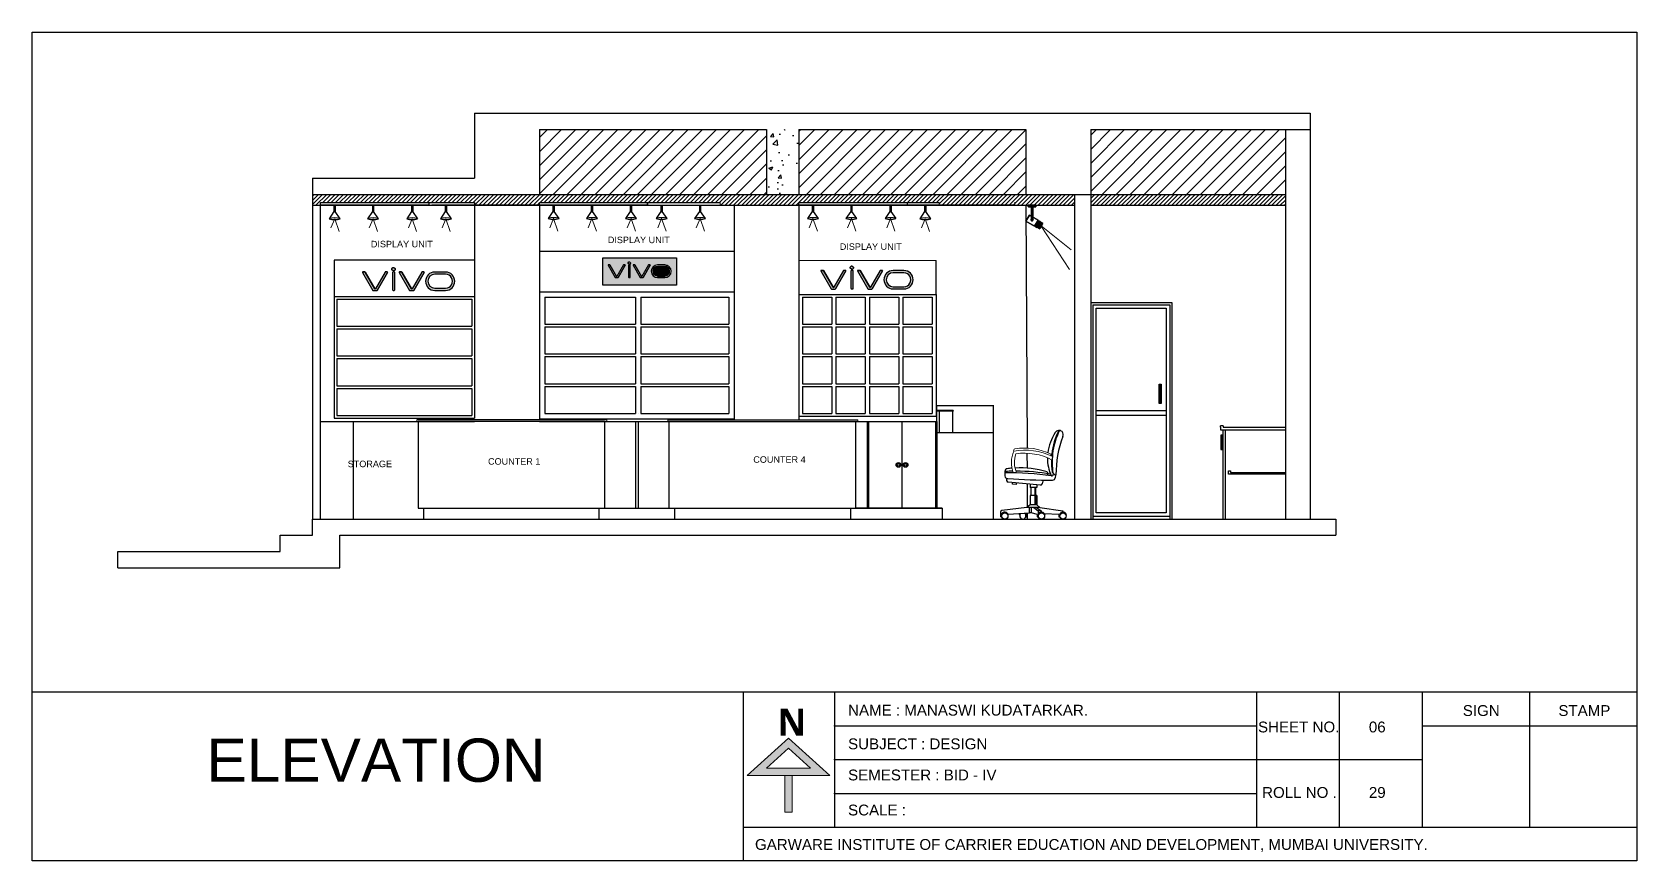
# Model space of a CAD drawing. Header units: millimetres. Extents: x 1926 to 160733, y 10813 to 39285.
# Drawn here: x 145887 to 160733, y 31625 to 39285 of the extents above; entities that cross this region are included whole.
import ezdxf

# ---------------------------------------------------------------- set-up
doc = ezdxf.new("R2010")
doc.units = ezdxf.units.MM
doc.layers.get('Defpoints').update_dxf_attribs({"lineweight": 0})
for name, color, linetype, lineweight in [('celling', 30, 'Continuous', 0), ('SCALE FORMET TEXT', 7, 'Continuous', 0), ('TEXT', 7, 'Continuous', 5), ('wall', 250, 'Continuous', 0)]:
    doc.layers.add(name, color=color, linetype=linetype, lineweight=lineweight)
doc.styles.get("Standard").update_dxf_attribs({"font": 'arial.ttf'})
doc.styles.add('style4', font='swissck.ttf')
doc.dimstyles.new('ISO-25', dxfattribs={"dimtxt": 2.5, "dimasz": 2.5, "dimexe": 1.25, "dimexo": 0.625, "dimtad": 1, "dimtxsty": 'Standard', "dimcen": 2.5, "dimadec": 0, "dimazin": 0, "dimtfac": 1, "dimtmove": 0, "dimatfit": 3, "dimfxl": 1, "dimarcsym": 0})

msp = doc.modelspace()

# ---------------------------------------------------------------- texts
for s, height, p in [('DISPLAY UNIT', 60, (149020.755, 37296.202)), ('DISPLAY UNIT', 60, (151213.043, 37334.863)), ('DISPLAY UNIT', 60, (153358.945, 37272.762)), ('COUNTER 1', 60, (150104.766, 35287.276)), ('COUNTER 4', 60, (152558.748, 35304.825)), ('STORAGE ', 60, (148806.657, 35264.049)), ('NAME : MANASWI KUDATARKAR.', 100, (153435.446, 32967.772)), ('SIGN ', 100, (159122.314, 32964.51)), ('STAMP ', 100, (160006.459, 32964.51)), ('SHEET NO. ', 100, (157227.685, 32812.633)), ('06', 100, (158253.407, 32812.633)), ('ELEVATION ', 400, (147500.293, 32355.937)), ('SUBJECT : DESIGN ', 100, (153435.446, 32656.483)), ('SEMESTER : BID - IV', 100, (153435.446, 32368.949)), ('ROLL NO .', 100, (157265.685, 32207.169)), ('29', 100, (158253.407, 32207.169)), ('SCALE :', 100, (153435.446, 32044.98)), ('GARWARE INSTITUTE OF CARRIER EDUCATION AND DEVELOPMENT, MUMBAI UNIVERSITY.', 100, (152574.344, 31726.584))]:
    msp.add_text(s, height=height).set_placement(p)
at = {"layer": 'SCALE FORMET TEXT', "color": 18, "true_color": 0x000000, "insert": (152784.164, 33030.724), "char_height": 248.30926, "width": 2268.32386, "attachment_point": 1, "style": 'style4'}
msp.add_mtext('{\\fYu Gothic UI Semibold|b0|i0|c0|p34;N}', dxfattribs=at)

# ---------------------------------------------------------------- blocks, each defined once
blk = doc.blocks.new('A$C5AFD3D04')
for p, q in [((21, 217), (21, 208)), ((21, 208), (21, 217)), ((22, 217), (21, 217)), ((22, 217), (21, 217)), ((22, 217), (21, 217)), ((21, 217), (22, 217)), ((21, 208), (22, 208)), ((22, 208), (21, 208)), ((22, 208), (21, 208)), ((21, 208), (22, 208)), ((21, 208), (22, 208)), ((22, 208), (21, 208)), ((21, 206), (21, 208)), ((21, 208), (21, 206)), ((23, 206), (21, 206)), ((21, 206), (23, 206)), ((21, 206), (23, 206)), ((23, 206), (21, 206)), ((22, 205), (21, 206)), ((21, 206), (22, 205)), ((28, 217), (22, 217)), ((22, 217), (28, 217)), ((28, 217), (22, 217)), ((22, 217), (28, 217)), ((22, 208), (22, 217)), ((22, 217), (22, 208)), ((22, 208), (22, 217)), ((22, 217), (22, 208)), ((22, 208), (28, 208)), ((28, 208), (22, 208)), ((28, 208), (22, 208)), ((22, 208), (28, 208)), ((22, 208), (28, 208)), ((28, 208), (22, 208)), ((22, 208), (28, 208)), ((28, 208), (22, 208)), ((23, 206), (22, 208)), ((22, 208), (23, 206)), ((23, 206), (22, 208)), ((22, 208), (23, 206)), ((23, 204), (22, 205)), ((22, 205), (23, 204)), ((24, 205), (22, 205)), ((22, 205), (24, 205)), ((22, 205), (24, 205)), ((24, 205), (22, 205)), ((28, 206), (23, 206)), ((23, 206), (28, 206)), ((23, 206), (28, 206)), ((28, 206), (23, 206)), ((24, 205), (23, 206)), ((23, 206), (24, 205)), ((24, 205), (23, 206)), ((23, 206), (24, 205)), ((25, 203), (23, 204)), ((23, 204), (25, 204)), ((25, 203), (23, 204)), ((25, 204), (23, 204)), ((25, 204), (23, 204)), ((23, 204), (25, 204)), ((25, 204), (24, 205)), ((24, 205), (25, 204)), ((25, 204), (24, 205)), ((24, 205), (25, 204)), ((29, 205), (24, 205)), ((24, 205), (29, 205)), ((24, 205), (29, 205)), ((29, 205), (24, 205)), ((25, 204), (30, 204)), ((30, 204), (25, 204)), ((30, 204), (25, 204)), ((25, 204), (30, 204)), ((26, 203), (25, 204)), ((26, 203), (25, 204)), ((26, 203), (25, 204)), ((25, 204), (26, 203)), ((25, 203), (26, 203)), ((25, 203), (26, 203)), ((26, 202), (25, 203)), ((25, 203), (26, 203)), ((26, 202), (25, 203)), ((26, 203), (25, 203)), ((31, 203), (26, 203)), ((26, 203), (31, 203)), ((28, 202), (26, 203)), ((26, 203), (31, 203)), ((28, 202), (26, 203)), ((28, 202), (26, 203)), ((26, 203), (28, 202)), ((31, 203), (26, 203)), ((28, 202), (26, 202)), ((28, 202), (26, 202)), ((28, 202), (26, 202)), ((26, 202), (27, 202)), ((28, 202), (26, 202)), ((27, 202), (26, 202)), ((26, 202), (28, 202)), ((26, 202), (28, 202)), ((27, 202), (28, 202)), ((27, 202), (28, 202)), ((28, 208), (28, 217)), ((28, 217), (28, 208)), ((28, 208), (28, 217)), ((28, 217), (28, 208)), ((36, 217), (28, 217)), ((36, 217), (28, 217)), ((36, 217), (28, 217)), ((28, 217), (36, 217)), ((28, 208), (36, 208)), ((36, 208), (28, 208)), ((36, 208), (28, 208)), ((28, 208), (36, 208)), ((28, 208), (36, 208)), ((36, 208), (28, 208)), ((28, 208), (36, 208)), ((36, 208), (28, 208)), ((28, 206), (28, 208)), ((28, 208), (28, 206)), ((28, 206), (28, 208)), ((28, 208), (28, 206)), ((36, 206), (28, 206)), ((28, 206), (36, 206)), ((28, 206), (36, 206)), ((36, 206), (28, 206)), ((29, 205), (28, 206)), ((28, 206), (29, 205)), ((29, 205), (28, 206)), ((28, 206), (29, 205)), ((28, 202), (30, 202)), ((30, 202), (28, 202)), ((32, 202), (28, 202)), ((32, 202), (28, 202)), ((32, 202), (28, 202)), ((28, 202), (32, 202)), ((32, 202), (28, 202)), ((28, 202), (32, 202)), ((30, 204), (29, 205)), ((30, 204), (29, 205)), ((29, 205), (30, 204)), ((30, 204), (29, 205)), ((36, 205), (29, 205)), ((36, 205), (29, 205)), ((29, 205), (36, 205)), ((29, 205), (36, 205)), ((30, 204), (37, 204)), ((30, 204), (37, 204)), ((37, 204), (30, 204)), ((37, 204), (30, 204)), ((31, 203), (30, 204)), ((31, 203), (30, 204)), ((31, 203), (30, 204)), ((30, 204), (31, 203)), ((30, 202), (32, 202)), ((32, 202), (30, 202)), ((38, 203), (31, 203)), ((31, 203), (38, 203)), ((31, 203), (38, 203)), ((38, 203), (31, 203)), ((32, 202), (31, 203)), ((32, 202), (31, 203)), ((32, 202), (31, 203)), ((31, 203), (32, 202)), ((39, 202), (32, 202)), ((39, 202), (32, 202)), ((39, 202), (32, 202)), ((32, 202), (35, 202)), ((32, 202), (39, 202)), ((35, 202), (32, 202)), ((39, 202), (32, 202)), ((32, 202), (39, 202)), ((35, 202), (39, 202)), ((39, 202), (35, 202)), ((36, 208), (36, 217)), ((36, 217), (36, 208)), ((36, 208), (36, 217)), ((36, 217), (36, 208)), ((36, 217), (46, 217)), ((36, 217), (46, 217)), ((46, 217), (36, 217)), ((46, 217), (36, 217)), ((36, 208), (46, 208)), ((46, 208), (36, 208)), ((46, 208), (36, 208)), ((36, 208), (46, 208)), ((46, 208), (36, 208)), ((36, 208), (46, 208)), ((36, 208), (46, 208)), ((46, 208), (36, 208)), ((36, 206), (36, 208)), ((36, 208), (36, 206)), ((36, 206), (36, 208)), ((36, 208), (36, 206)), ((46, 206), (36, 206)), ((36, 206), (46, 206)), ((36, 206), (46, 206)), ((46, 206), (36, 206)), ((36, 205), (36, 206)), ((36, 206), (36, 205)), ((36, 205), (36, 206)), ((36, 206), (36, 205)), ((37, 204), (36, 205)), ((36, 205), (37, 204)), ((37, 204), (36, 205)), ((36, 205), (37, 204)), ((46, 205), (36, 205)), ((46, 205), (36, 205)), ((36, 205), (46, 205)), ((36, 205), (46, 205)), ((37, 204), (47, 204)), ((37, 204), (47, 204)), ((47, 204), (37, 204)), ((47, 204), (37, 204)), ((38, 203), (37, 204)), ((38, 203), (37, 204)), ((38, 203), (37, 204)), ((37, 204), (38, 203)), ((47, 203), (38, 203)), ((38, 203), (47, 203)), ((38, 203), (47, 203)), ((47, 203), (38, 203)), ((39, 202), (38, 203)), ((39, 202), (38, 203)), ((39, 202), (38, 203)), ((38, 203), (39, 202)), ((39, 202), (48, 202)), ((39, 202), (48, 202)), ((48, 202), (39, 202)), ((39, 202), (48, 202)), ((48, 202), (39, 202)), ((39, 202), (48, 202)), ((39, 202), (43, 202)), ((43, 202), (39, 202)), ((43, 202), (48, 202)), ((48, 202), (43, 202)), ((46, 208), (46, 217)), ((46, 217), (46, 208)), ((46, 208), (46, 217)), ((46, 217), (46, 208)), ((57, 217), (46, 217)), ((57, 217), (46, 217)), ((46, 217), (57, 217)), ((46, 217), (57, 217)), ((46, 206), (46, 208)), ((46, 208), (46, 206)), ((46, 206), (46, 208)), ((46, 208), (46, 206)), ((46, 208), (57, 208)), ((57, 208), (46, 208)), ((46, 208), (57, 208)), ((57, 208), (46, 208)), ((46, 208), (57, 208)), ((57, 208), (46, 208)), ((46, 205), (46, 206)), ((46, 206), (46, 205)), ((46, 205), (46, 206)), ((46, 206), (46, 205)), ((57, 206), (46, 206)), ((46, 206), (57, 206)), ((46, 206), (57, 206)), ((57, 206), (46, 206)), ((47, 204), (46, 205)), ((46, 205), (47, 204)), ((47, 204), (46, 205)), ((46, 205), (47, 204)), ((57, 205), (46, 205)), ((57, 205), (46, 205)), ((46, 205), (57, 205)), ((46, 205), (57, 205)), ((47, 203), (47, 204)), ((47, 204), (47, 203)), ((47, 203), (47, 204)), ((47, 204), (47, 203)), ((47, 204), (57, 204)), ((47, 204), (57, 204)), ((57, 204), (47, 204)), ((57, 204), (47, 204)), ((48, 202), (47, 203)), ((48, 202), (47, 203)), ((48, 202), (47, 203)), ((47, 203), (48, 202)), ((57, 203), (47, 203)), ((47, 203), (57, 203)), ((47, 203), (57, 203)), ((57, 203), (47, 203)), ((48, 202), (52, 202)), ((52, 202), (48, 202)), ((57, 202), (48, 202)), ((57, 202), (48, 202)), ((57, 202), (48, 202)), ((48, 202), (57, 202)), ((57, 202), (48, 202)), ((48, 202), (57, 202)), ((50, 197), (50, 202)), ((50, 202), (50, 197)), ((50, 197), (50, 202)), ((50, 202), (50, 197)), ((50, 202), (50, 202)), ((50, 202), (50, 202)), ((50, 202), (50, 202)), ((50, 202), (50, 202)), ((64, 202), (50, 202)), ((50, 202), (64, 202)), ((50, 202), (64, 202)), ((50, 202), (64, 202)), ((50, 202), (64, 202)), ((64, 202), (50, 202)), ((50, 202), (64, 202)), ((64, 202), (50, 202)), ((50, 199), (50, 197)), ((50, 197), (50, 199)), ((50, 199), (50, 197)), ((50, 197), (50, 199)), ((50, 199), (64, 199)), ((50, 199), (64, 199)), ((50, 197), (50, 193)), ((50, 193), (50, 197)), ((50, 193), (50, 197)), ((50, 193), (50, 197)), ((50, 189), (50, 197)), ((50, 197), (50, 189)), ((50, 189), (50, 197)), ((50, 197), (50, 189)), ((50, 197), (64, 197)), ((64, 197), (50, 197)), ((50, 197), (64, 197)), ((64, 197), (50, 197)), ((64, 197), (50, 197)), ((50, 197), (64, 197)), ((64, 197), (50, 197)), ((50, 197), (64, 197)), ((50, 193), (50, 186)), ((50, 186), (50, 193)), ((50, 193), (50, 186)), ((50, 193), (50, 186)), ((64, 193), (50, 193)), ((50, 193), (64, 193)), ((64, 193), (50, 193)), ((50, 193), (64, 193)), ((50, 178), (50, 189)), ((50, 189), (50, 178)), ((50, 178), (50, 189)), ((50, 189), (50, 178)), ((50, 189), (64, 189)), ((64, 189), (50, 189)), ((50, 189), (64, 189)), ((50, 189), (64, 189)), ((50, 176), (50, 186)), ((50, 176), (50, 186)), ((50, 186), (50, 176)), ((50, 176), (50, 186)), ((64, 186), (50, 186)), ((50, 186), (64, 186)), ((64, 186), (50, 186)), ((50, 186), (64, 186)), ((50, 167), (50, 178)), ((50, 178), (50, 167)), ((50, 167), (50, 178)), ((50, 178), (50, 167)), ((50, 178), (64, 178)), ((64, 178), (50, 178)), ((50, 178), (64, 178)), ((64, 178), (50, 178)), ((50, 176), (50, 166)), ((50, 166), (50, 176)), ((50, 176), (50, 166)), ((50, 166), (50, 176)), ((64, 176), (50, 176)), ((50, 176), (64, 176)), ((50, 176), (64, 176)), ((50, 176), (64, 176)), ((50, 78), (50, 167)), ((50, 167), (50, 78)), ((50, 78), (50, 167)), ((50, 167), (50, 78)), ((50, 167), (64, 167)), ((64, 167), (50, 167)), ((64, 167), (50, 167)), ((50, 167), (64, 167)), ((50, 166), (50, 78)), ((50, 78), (50, 166)), ((50, 78), (50, 166)), ((50, 166), (50, 78)), ((50, 166), (64, 166)), ((50, 166), (64, 166)), ((50, 166), (64, 166)), ((64, 166), (50, 166)), ((52, 202), (57, 202)), ((57, 202), (52, 202)), ((57, 217), (68, 217)), ((57, 217), (68, 217)), ((68, 217), (57, 217)), ((57, 217), (68, 217)), ((57, 208), (57, 217)), ((57, 217), (57, 208)), ((57, 208), (57, 217)), ((57, 217), (57, 208)), ((57, 208), (68, 208)), ((68, 208), (57, 208)), ((68, 208), (57, 208)), ((57, 208), (68, 208)), ((57, 208), (68, 208)), ((68, 208), (57, 208)), ((57, 206), (57, 208)), ((57, 208), (57, 206)), ((57, 206), (57, 208)), ((57, 208), (57, 206)), ((68, 206), (57, 206)), ((57, 206), (68, 206)), ((57, 206), (68, 206)), ((68, 206), (57, 206)), ((57, 205), (57, 206)), ((57, 206), (57, 205)), ((57, 205), (57, 206)), ((57, 206), (57, 205)), ((68, 205), (57, 205)), ((68, 205), (57, 205)), ((57, 205), (68, 205)), ((57, 205), (68, 205)), ((57, 204), (57, 205)), ((57, 205), (57, 204)), ((57, 204), (57, 205)), ((57, 205), (57, 204)), ((57, 204), (68, 204)), ((57, 204), (68, 204)), ((68, 204), (57, 204)), ((68, 204), (57, 204)), ((57, 203), (57, 204)), ((57, 204), (57, 203)), ((57, 203), (57, 204)), ((57, 204), (57, 203)), ((67, 203), (57, 203)), ((57, 203), (67, 203)), ((57, 203), (67, 203)), ((67, 203), (57, 203)), ((57, 202), (57, 203)), ((57, 203), (57, 202)), ((57, 202), (57, 203)), ((57, 203), (57, 202)), ((57, 202), (66, 202)), ((57, 202), (66, 202)), ((66, 202), (57, 202)), ((57, 202), (62, 202)), ((57, 202), (66, 202)), ((62, 202), (57, 202)), ((66, 202), (57, 202)), ((57, 202), (66, 202)), ((62, 202), (66, 202)), ((66, 202), (62, 202)), ((64, 197), (64, 202)), ((64, 202), (64, 197)), ((64, 202), (64, 197)), ((64, 197), (64, 202)), ((64, 202), (64, 202)), ((64, 202), (64, 202)), ((64, 202), (64, 202)), ((64, 202), (64, 202)), ((64, 202), (64, 202)), ((64, 197), (64, 199)), ((64, 199), (64, 197)), ((64, 197), (64, 199)), ((64, 199), (64, 197)), ((64, 193), (64, 197)), ((64, 197), (64, 193)), ((64, 193), (64, 197)), ((64, 197), (64, 193)), ((64, 197), (64, 189)), ((64, 197), (64, 189)), ((64, 197), (64, 189)), ((64, 189), (64, 197)), ((64, 186), (64, 193)), ((64, 186), (64, 193)), ((64, 186), (64, 193)), ((64, 193), (64, 186)), ((64, 178), (64, 189)), ((64, 189), (64, 178)), ((64, 189), (64, 178)), ((64, 178), (64, 189)), ((64, 186), (64, 176)), ((64, 176), (64, 186)), ((64, 176), (64, 186)), ((64, 186), (64, 176)), ((64, 178), (64, 167)), ((64, 178), (64, 167)), ((64, 178), (64, 167)), ((64, 167), (64, 178)), ((64, 176), (64, 166)), ((64, 176), (64, 166)), ((64, 166), (64, 176)), ((64, 176), (64, 166)), ((64, 167), (64, 78)), ((64, 167), (64, 78)), ((64, 78), (64, 167)), ((64, 78), (64, 167)), ((64, 78), (64, 166)), ((64, 78), (64, 166)), ((64, 166), (64, 78)), ((64, 78), (64, 166)), ((66, 202), (67, 203)), ((67, 203), (66, 202)), ((66, 202), (67, 203)), ((66, 202), (67, 203)), ((66, 202), (71, 202)), ((71, 202), (66, 202)), ((75, 202), (66, 202)), ((75, 202), (66, 202)), ((75, 202), (66, 202)), ((66, 202), (75, 202)), ((75, 202), (66, 202)), ((66, 202), (75, 202)), ((67, 203), (68, 204)), ((68, 204), (67, 203)), ((67, 203), (68, 204)), ((68, 204), (67, 203)), ((76, 203), (67, 203)), ((67, 203), (76, 203)), ((67, 203), (76, 203)), ((76, 203), (67, 203)), ((78, 217), (68, 217)), ((78, 217), (68, 217)), ((78, 217), (68, 217)), ((68, 217), (78, 217)), ((68, 208), (68, 217)), ((68, 217), (68, 208)), ((68, 208), (68, 217)), ((68, 217), (68, 208)), ((68, 208), (78, 208)), ((78, 208), (68, 208)), ((78, 208), (68, 208)), ((68, 208), (78, 208)), ((68, 208), (78, 208)), ((78, 208), (68, 208)), ((68, 206), (68, 208)), ((68, 208), (68, 206)), ((68, 206), (68, 208)), ((68, 208), (68, 206)), ((78, 206), (68, 206)), ((68, 206), (78, 206)), ((68, 206), (78, 206)), ((78, 206), (68, 206)), ((68, 205), (68, 206)), ((68, 206), (68, 205)), ((68, 205), (68, 206)), ((68, 206), (68, 205)), ((68, 204), (68, 205)), ((68, 205), (68, 204)), ((68, 204), (68, 205)), ((68, 205), (68, 204)), ((78, 205), (68, 205)), ((78, 205), (68, 205)), ((68, 205), (78, 205)), ((68, 205), (78, 205)), ((68, 204), (77, 204)), ((68, 204), (77, 204)), ((77, 204), (68, 204)), ((77, 204), (68, 204)), ((71, 202), (75, 202)), ((75, 202), (71, 202)), ((75, 202), (76, 203)), ((76, 203), (75, 202)), ((75, 202), (76, 203)), ((75, 202), (76, 203)), ((75, 202), (82, 202)), ((75, 202), (82, 202)), ((82, 202), (75, 202)), ((75, 202), (79, 202)), ((75, 202), (82, 202)), ((79, 202), (75, 202)), ((82, 202), (75, 202)), ((75, 202), (82, 202)), ((76, 203), (77, 204)), ((77, 204), (76, 203)), ((76, 203), (77, 204)), ((76, 203), (77, 204)), ((83, 203), (76, 203)), ((76, 203), (83, 203)), ((76, 203), (83, 203)), ((83, 203), (76, 203)), ((77, 204), (78, 205)), ((78, 205), (77, 204)), ((77, 204), (78, 205)), ((78, 205), (77, 204)), ((77, 204), (85, 204)), ((77, 204), (85, 204)), ((85, 204), (77, 204)), ((85, 204), (77, 204)), ((78, 217), (86, 217)), ((78, 217), (86, 217)), ((86, 217), (78, 217)), ((86, 217), (78, 217)), ((78, 208), (78, 217)), ((78, 217), (78, 208)), ((78, 208), (78, 217)), ((78, 217), (78, 208)), ((78, 208), (86, 208)), ((86, 208), (78, 208)), ((78, 208), (86, 208)), ((86, 208), (78, 208)), ((78, 206), (78, 208)), ((78, 208), (78, 206)), ((78, 206), (78, 208)), ((78, 208), (78, 206)), ((86, 206), (78, 206)), ((78, 206), (86, 206)), ((78, 206), (86, 206)), ((86, 206), (78, 206)), ((78, 205), (78, 206)), ((78, 206), (78, 205)), ((78, 205), (78, 206)), ((78, 206), (78, 205)), ((86, 205), (78, 205)), ((86, 205), (78, 205)), ((78, 205), (86, 205)), ((78, 205), (86, 205)), ((79, 202), (82, 202)), ((82, 202), (79, 202)), ((82, 202), (83, 203)), ((83, 203), (82, 202)), ((82, 202), (83, 203)), ((82, 202), (83, 203)), ((86, 202), (82, 202)), ((82, 202), (86, 202)), ((86, 202), (82, 202)), ((82, 202), (86, 202)), ((86, 202), (82, 202)), ((82, 202), (86, 202)), ((82, 202), (84, 202)), ((84, 202), (82, 202)), ((83, 203), (85, 204)), ((85, 204), (83, 203)), ((83, 203), (85, 204)), ((83, 203), (85, 204)), ((88, 203), (83, 203)), ((83, 203), (88, 203)), ((83, 203), (88, 203)), ((88, 203), (83, 203)), ((84, 202), (86, 202)), ((86, 202), (84, 202)), ((85, 204), (86, 205)), ((86, 205), (85, 204)), ((85, 204), (86, 205)), ((86, 205), (85, 204)), ((85, 204), (89, 204)), ((85, 204), (89, 204)), ((89, 204), (85, 204)), ((89, 204), (85, 204)), ((86, 208), (86, 217)), ((86, 217), (86, 208)), ((86, 208), (86, 217)), ((86, 217), (86, 208)), ((92, 217), (86, 217)), ((86, 217), (92, 217)), ((86, 217), (92, 217)), ((86, 217), (92, 217)), ((86, 206), (86, 208)), ((86, 208), (86, 206)), ((86, 206), (86, 208)), ((86, 208), (86, 206)), ((86, 208), (92, 208)), ((92, 208), (86, 208)), ((86, 208), (92, 208)), ((92, 208), (86, 208)), ((86, 208), (92, 208)), ((92, 208), (86, 208)), ((91, 206), (86, 206)), ((86, 206), (91, 206)), ((86, 206), (91, 206)), ((91, 206), (86, 206)), ((86, 205), (86, 206)), ((86, 206), (86, 205)), ((86, 205), (86, 206)), ((86, 206), (86, 205)), ((91, 205), (86, 205)), ((91, 205), (86, 205)), ((86, 205), (91, 205)), ((86, 205), (91, 205)), ((86, 202), (88, 203)), ((88, 203), (86, 202)), ((88, 203), (86, 202)), ((86, 202), (88, 203)), ((86, 202), (88, 202)), ((86, 202), (88, 202)), ((88, 202), (86, 202)), ((86, 202), (88, 202)), ((88, 203), (89, 204)), ((89, 204), (88, 203)), ((88, 203), (89, 204)), ((88, 203), (89, 204)), ((89, 203), (88, 202)), ((88, 203), (89, 203)), ((88, 202), (89, 203)), ((89, 203), (88, 203)), ((89, 203), (88, 203)), ((89, 203), (88, 203)), ((89, 204), (91, 205)), ((91, 205), (89, 204)), ((89, 204), (91, 205)), ((91, 205), (89, 204)), ((89, 204), (91, 204)), ((91, 204), (89, 203)), ((89, 204), (91, 204)), ((89, 203), (91, 204)), ((91, 204), (89, 204)), ((91, 204), (89, 204)), ((92, 208), (91, 206)), ((91, 206), (92, 208)), ((92, 208), (91, 206)), ((91, 206), (92, 208)), ((91, 205), (91, 206)), ((91, 206), (91, 205)), ((91, 205), (91, 206)), ((91, 206), (91, 205)), ((93, 206), (91, 206)), ((91, 206), (93, 206)), ((91, 206), (93, 206)), ((93, 206), (91, 206)), ((91, 204), (92, 205)), ((92, 205), (91, 204)), ((92, 205), (91, 205)), ((92, 205), (91, 205)), ((91, 205), (92, 205)), ((91, 205), (92, 205)), ((92, 208), (92, 217)), ((92, 217), (92, 208)), ((92, 208), (92, 217)), ((92, 217), (92, 208)), ((92, 217), (93, 217)), ((92, 217), (93, 217)), ((93, 217), (92, 217)), ((92, 217), (93, 217)), ((92, 208), (93, 208)), ((92, 208), (93, 208)), ((92, 208), (93, 208)), ((93, 208), (92, 208)), ((92, 208), (93, 208)), ((93, 208), (92, 208)), ((93, 206), (92, 205)), ((92, 205), (93, 206)), ((93, 208), (93, 217)), ((93, 217), (93, 208)), ((93, 208), (93, 206)), ((93, 206), (93, 208)), ((0, 69), (32, 126)), ((32, 126), (0, 69)), ((0, 69), (32, 126)), ((32, 126), (0, 69)), ((80, 23), (0, 69)), ((0, 69), (80, 23)), ((80, 23), (0, 69)), ((80, 23), (0, 69)), ((32, 126), (112, 80)), ((112, 80), (32, 126)), ((32, 126), (112, 80)), ((112, 80), (32, 126)), ((49, 88), (47, 83)), ((49, 88), (47, 83)), ((47, 83), (49, 88)), ((49, 88), (47, 83)), ((47, 83), (49, 88)), ((47, 83), (49, 88)), ((47, 83), (49, 88)), ((47, 83), (49, 88)), ((49, 78), (47, 83)), ((49, 78), (47, 83)), ((47, 83), (49, 78)), ((49, 78), (47, 83)), ((47, 83), (49, 78)), ((47, 83), (49, 78)), ((47, 83), (49, 78)), ((49, 78), (47, 83)), ((49, 88), (52, 91)), ((49, 88), (52, 91)), ((52, 91), (49, 88)), ((49, 88), (52, 91)), ((52, 91), (49, 88)), ((52, 91), (49, 88)), ((52, 91), (49, 88)), ((49, 88), (52, 91)), ((49, 78), (52, 74)), ((52, 74), (49, 78)), ((52, 74), (49, 78)), ((49, 78), (52, 74)), ((52, 74), (49, 78)), ((52, 74), (49, 78)), ((49, 78), (52, 74)), ((52, 74), (49, 78)), ((64, 78), (50, 78)), ((50, 78), (64, 78)), ((64, 78), (50, 78)), ((64, 78), (50, 78)), ((64, 78), (50, 78)), ((50, 78), (64, 78)), ((64, 78), (50, 78)), ((50, 78), (64, 78)), ((57, 92), (52, 91)), ((57, 92), (52, 91)), ((52, 91), (57, 92)), ((57, 92), (52, 91)), ((52, 91), (57, 92)), ((52, 91), (57, 92)), ((52, 91), (57, 92)), ((52, 91), (57, 92)), ((57, 73), (52, 74)), ((57, 73), (52, 74)), ((52, 74), (57, 73)), ((57, 73), (52, 74)), ((52, 74), (57, 73)), ((52, 74), (57, 73)), ((52, 74), (57, 73)), ((52, 74), (57, 73)), ((57, 92), (62, 91)), ((57, 92), (62, 91)), ((62, 91), (57, 92)), ((57, 92), (62, 91)), ((62, 91), (57, 92)), ((62, 91), (57, 92)), ((62, 91), (57, 92)), ((62, 91), (57, 92)), ((57, 73), (62, 74)), ((57, 73), (62, 74)), ((62, 74), (57, 73)), ((57, 73), (62, 74)), ((62, 74), (57, 73)), ((62, 74), (57, 73)), ((62, 74), (57, 73)), ((62, 74), (57, 73)), ((65, 88), (62, 91)), ((62, 91), (65, 88)), ((62, 91), (65, 88)), ((65, 88), (62, 91)), ((62, 91), (65, 88)), ((62, 91), (65, 88)), ((62, 91), (65, 88)), ((62, 91), (65, 88)), ((62, 74), (65, 78)), ((65, 78), (62, 74)), ((62, 74), (65, 78)), ((65, 78), (62, 74)), ((62, 74), (65, 78)), ((62, 74), (65, 78)), ((62, 74), (65, 78)), ((62, 74), (65, 78)), ((65, 88), (67, 83)), ((65, 88), (67, 83)), ((67, 83), (65, 88)), ((65, 88), (67, 83)), ((67, 83), (65, 88)), ((67, 83), (65, 88)), ((67, 83), (65, 88)), ((67, 83), (65, 88)), ((65, 78), (67, 83)), ((65, 78), (67, 83)), ((67, 83), (65, 78)), ((65, 78), (67, 83)), ((67, 83), (65, 78)), ((67, 83), (65, 78)), ((67, 83), (65, 78)), ((67, 83), (65, 78)), ((112, 80), (80, 23)), ((80, 23), (112, 80)), ((112, 80), (80, 23)), ((112, 80), (80, 23)), ((110, 76), (82, 27)), ((82, 27), (110, 76)), ((82, 27), (110, 76)), ((110, 76), (82, 27)), ((95, 20), (82, 27)), ((95, 20), (82, 27)), ((95, 20), (82, 27)), ((95, 20), (82, 27)), ((125, 73), (93, 16)), ((125, 73), (93, 16)), ((93, 16), (125, 73)), ((125, 73), (93, 16)), ((93, 16), (100, 12)), ((100, 12), (93, 16)), ((100, 12), (93, 16)), ((100, 12), (93, 16)), ((123, 69), (95, 20)), ((95, 20), (123, 69)), ((95, 20), (123, 69)), ((123, 69), (95, 20)), ((97, 19), (96, 18)), ((97, 19), (96, 18)), ((96, 18), (97, 19)), ((96, 18), (97, 19)), ((96, 18), (128, 0)), ((128, 0), (96, 18)), ((97, 19), (99, 23)), ((99, 23), (97, 19)), ((99, 23), (97, 19)), ((97, 19), (99, 23)), ((97, 19), (128, 1)), ((128, 1), (97, 19)), ((97, 19), (128, 1)), ((97, 19), (128, 1)), ((99, 23), (98, 22)), ((99, 23), (98, 22)), ((98, 22), (99, 23)), ((99, 23), (98, 22)), ((98, 22), (130, 4)), ((98, 22), (130, 4)), ((102, 28), (99, 23)), ((102, 28), (99, 23)), ((99, 23), (102, 28)), ((99, 23), (102, 28)), ((99, 23), (101, 26)), ((99, 23), (101, 26)), ((101, 26), (99, 23)), ((101, 26), (99, 23)), ((99, 23), (130, 5)), ((130, 5), (99, 23)), ((99, 23), (130, 5)), ((130, 5), (99, 23)), ((130, 5), (99, 23)), ((99, 23), (130, 5)), ((130, 5), (99, 23)), ((99, 23), (130, 5)), ((133, 68), (100, 12)), ((100, 12), (133, 68)), ((100, 12), (133, 68)), ((133, 68), (100, 12)), ((101, 26), (103, 30)), ((101, 26), (103, 30)), ((101, 26), (103, 30)), ((101, 26), (103, 30)), ((132, 8), (101, 26)), ((101, 26), (132, 8)), ((132, 8), (101, 26)), ((101, 26), (132, 8)), ((102, 28), (106, 35)), ((102, 28), (106, 35)), ((106, 35), (102, 28)), ((102, 28), (106, 35)), ((102, 28), (134, 10)), ((102, 28), (134, 10)), ((102, 28), (134, 10)), ((134, 10), (102, 28)), ((103, 30), (107, 36)), ((107, 36), (103, 30)), ((103, 30), (107, 36)), ((107, 36), (103, 30)), ((135, 13), (103, 30)), ((103, 30), (135, 13)), ((135, 13), (103, 30)), ((103, 30), (135, 13)), ((111, 43), (106, 35)), ((106, 35), (111, 43)), ((111, 43), (106, 35)), ((111, 43), (106, 35)), ((106, 35), (138, 17)), ((138, 17), (106, 35)), ((106, 35), (138, 17)), ((138, 17), (106, 35)), ((107, 36), (111, 43)), ((107, 36), (111, 43)), ((107, 36), (111, 43)), ((111, 43), (107, 36)), ((138, 19), (107, 36)), ((107, 36), (138, 19)), ((107, 36), (138, 19)), ((107, 36), (138, 19)), ((110, 76), (123, 69)), ((110, 76), (123, 69)), ((110, 76), (123, 69)), ((123, 69), (110, 76)), ((111, 43), (115, 51)), ((115, 51), (111, 43)), ((111, 43), (115, 51)), ((115, 51), (111, 43)), ((111, 43), (114, 50)), ((114, 50), (111, 43)), ((114, 50), (111, 43)), ((114, 50), (111, 43)), ((142, 25), (111, 43)), ((111, 43), (142, 25)), ((111, 43), (142, 25)), ((111, 43), (142, 25)), ((111, 43), (142, 25)), ((142, 25), (111, 43)), ((111, 43), (142, 25)), ((142, 25), (111, 43)), ((114, 50), (118, 56)), ((114, 50), (118, 56)), ((114, 50), (118, 56)), ((114, 50), (118, 56)), ((146, 32), (114, 50)), ((114, 50), (146, 32)), ((146, 32), (114, 50)), ((114, 50), (146, 32)), ((119, 58), (115, 51)), ((119, 58), (115, 51)), ((115, 51), (119, 58)), ((115, 51), (119, 58)), ((115, 51), (146, 33)), ((146, 33), (115, 51)), ((115, 51), (146, 33)), ((146, 33), (115, 51)), ((118, 56), (120, 60)), ((118, 56), (120, 60)), ((120, 60), (118, 56)), ((118, 56), (120, 60)), ((149, 38), (118, 56)), ((118, 56), (149, 38)), ((149, 38), (118, 56)), ((118, 56), (149, 38)), ((119, 58), (122, 63)), ((122, 63), (119, 58)), ((119, 58), (122, 63)), ((122, 63), (119, 58)), ((119, 58), (150, 40)), ((150, 40), (119, 58)), ((119, 58), (150, 40)), ((119, 58), (150, 40)), ((122, 63), (120, 60)), ((120, 60), (122, 63)), ((122, 63), (120, 60)), ((120, 60), (122, 63)), ((120, 60), (152, 42)), ((120, 60), (152, 42)), ((120, 60), (152, 42)), ((120, 60), (152, 42)), ((124, 67), (122, 63)), ((122, 63), (124, 67)), ((122, 63), (124, 67)), ((122, 63), (124, 67)), ((123, 64), (122, 63)), ((123, 64), (122, 63)), ((123, 64), (122, 63)), ((122, 63), (123, 64)), ((122, 63), (122, 63)), ((122, 63), (122, 63)), ((122, 63), (122, 63)), ((122, 63), (154, 45)), ((154, 45), (122, 63)), ((122, 63), (154, 45)), ((154, 45), (122, 63)), ((154, 45), (122, 63)), ((122, 63), (154, 45)), ((154, 45), (122, 63)), ((122, 63), (154, 45)), ((154, 46), (123, 64)), ((123, 64), (154, 46)), ((124, 67), (125, 68)), ((124, 67), (125, 68)), ((124, 67), (125, 68)), ((125, 68), (124, 67)), ((124, 67), (156, 49)), ((124, 67), (156, 49)), ((124, 67), (156, 49)), ((156, 49), (124, 67)), ((125, 73), (133, 68)), ((133, 68), (125, 73)), ((125, 73), (133, 68)), ((133, 68), (125, 73)), ((125, 68), (156, 50)), ((156, 50), (125, 68)), ((130, 5), (128, 1)), ((130, 5), (128, 1)), ((128, 1), (130, 5)), ((130, 5), (128, 1)), ((128, 1), (128, 0)), ((128, 1), (128, 0)), ((128, 0), (128, 1)), ((128, 1), (128, 0)), ((134, 10), (130, 5)), ((130, 5), (134, 10)), ((130, 5), (134, 10)), ((134, 10), (130, 5)), ((130, 5), (132, 8)), ((132, 8), (130, 5)), ((132, 8), (130, 5)), ((130, 5), (132, 8)), ((130, 4), (130, 5)), ((130, 4), (130, 5)), ((130, 5), (130, 4)), ((130, 4), (130, 5)), ((130, 5), (130, 5)), ((130, 5), (130, 5)), ((135, 13), (132, 8)), ((135, 13), (132, 8)), ((135, 13), (132, 8)), ((132, 8), (135, 13)), ((134, 10), (138, 17)), ((134, 10), (138, 17)), ((134, 10), (138, 17)), ((138, 17), (134, 10)), ((138, 19), (135, 13)), ((138, 19), (135, 13)), ((138, 19), (135, 13)), ((135, 13), (138, 19)), ((142, 25), (138, 19)), ((142, 25), (138, 17)), ((138, 17), (142, 25)), ((138, 19), (142, 25)), ((138, 17), (142, 25)), ((142, 25), (138, 17)), ((142, 25), (138, 19)), ((138, 19), (142, 25)), ((142, 25), (146, 33)), ((142, 25), (146, 33)), ((146, 33), (142, 25)), ((142, 25), (146, 33)), ((146, 32), (142, 25)), ((146, 32), (142, 25)), ((142, 25), (146, 32)), ((146, 32), (142, 25)), ((150, 40), (146, 33)), ((150, 40), (146, 33)), ((150, 40), (146, 33)), ((146, 33), (150, 40)), ((149, 38), (146, 32)), ((149, 38), (146, 32)), ((146, 32), (149, 38)), ((149, 38), (146, 32)), ((152, 42), (149, 38)), ((149, 38), (152, 42)), ((149, 38), (152, 42)), ((152, 42), (149, 38)), ((150, 40), (154, 45)), ((150, 40), (154, 45)), ((154, 45), (150, 40)), ((150, 40), (154, 45)), ((154, 45), (152, 42)), ((154, 45), (152, 42)), ((152, 42), (154, 45)), ((154, 45), (152, 42)), ((156, 49), (154, 45)), ((154, 45), (156, 49)), ((156, 49), (154, 45)), ((154, 45), (156, 49)), ((154, 46), (154, 45)), ((154, 45), (154, 46)), ((154, 45), (154, 46)), ((154, 46), (154, 45)), ((156, 49), (156, 50)), ((156, 49), (156, 50)), ((156, 50), (156, 49)), ((156, 49), (156, 50))]:
    blk.add_line(p, q)
blk = doc.blocks.new('A$C191C319C')
for p, q in [((0, 157), (1000, 157)), ((0, 132), (0, 157)), ((1000, 157), (1000, 132)), ((1000, 132), (0, 132))]:
    blk.add_line(p, q)
at = {"ltscale": 10}
for p, q in [((123, 74), (80, 7)), ((123, 132), (123, 74)), ((123, 74), (135, 74)), ((135, 132), (135, 74)), ((181, 7), (135, 74)), ((479, 74), (435, 7)), ((479, 132), (479, 74)), ((479, 74), (490, 74)), ((490, 132), (490, 74)), ((536, 7), (490, 74)), ((840, 74), (797, 7)), ((840, 132), (840, 74)), ((840, 74), (852, 74)), ((852, 132), (852, 74)), ((898, 7), (852, 74))]:
    blk.add_line(p, q, dxfattribs=at)
for centre, radius, start, end in [((130, -150), 165, 72.0735, 107.9265), ((130, 189), 189, 254.4568, 285.5432), ((486, -150), 165, 72.0735, 107.9265), ((486, 189), 189, 254.4568, 285.5432), ((847, -150), 165, 72.0735, 107.9265), ((847, 189), 189, 254.4568, 285.5432)]:
    blk.add_arc(centre, radius, start, end, dxfattribs=at)
blk = doc.blocks.new('*D353')
at = {"layer": 'Defpoints', "color": 0, "transparency": 16777216}
for p in [(154782, 35835), (154257, 35585), (154782, 35585)]:
    blk.add_point(p, dxfattribs=at)
at = {"layer": 'TEXT', "color": 0, "lineweight": -2, "transparency": 16777216}
for p, q in [((154257, 35586), (154257, 35836)), ((154260, 35835), (154779, 35835)), ((154782, 35586), (154782, 35836))]:
    blk.add_line(p, q, dxfattribs=at)
at = {"layer": 'TEXT', "color": 0, "transparency": 16777216}
for points in [[(154260, 35836), (154260, 35835), (154257, 35835)], [(154779, 35836), (154779, 35835), (154782, 35835)]]:
    blk.add_solid(points, dxfattribs=at)
at = {"layer": 'TEXT', "color": 0, "transparency": 16777216, "insert": (154519, 35837), "char_height": 2.5, "attachment_point": 5}
blk.add_mtext('524,48', dxfattribs=at)

# ---------------------------------------------------------------- dimensions: what is measured, and where the dimension line sits
at = {"layer": 'TEXT'}
dim = msp.add_linear_dim(base=(154781.605, 35835.228), p1=(154257.122, 35584.963), p2=(154781.605, 35584.963), dimstyle='ISO-25', dxfattribs=at)
dim.commit()
dim.dimension.update_dxf_attribs({"geometry": '*D353', "text_midpoint": (154519.363, 35837.355)})

# ---------------------------------------------------------------- hatches: boundary and pattern name
h = msp.add_hatch()
h.set_pattern_fill('AR-CONC', color=256, scale=2)
h.set_pattern_definition([(50, (352178.8, -1312.48), (364.36934, -31.87817), [38.1, -419.1]), (355, (352178.8, -1312.48), (-70.48684, 382.1137), [30.48, -335.2812]), (100.45144, (352209.17, -1315.13), (293.8825, 350.2355), [32.38, -356.1805]), (46.1842, (352178.8, -1210.88), (542.1581, -84.0847), [57.15, -628.65]), (96.63556, (352224, -1217.9), (474.8083, 494.8522), [48.57, -534.2712]), (351.18415, (352178.8, -1210.9), (474.8083, 494.8522), [45.72, -502.9195]), (21, (352229.6, -1236.28), (303.2288, -204.5304), [38.1, -419.1]), (326, (352229.6, -1236.28), (123.60406, 368.3759), [30.48, -335.28]), (71.45144, (352254.88, -1253.32), (426.83284, 163.84554), [32.38, -356.1799]), (37.5, (352178.81, -1312.48), (6.17721, 169.11008), [0, -331.216, 0, -340.36, 0, -336.55]), (7.5, (352178.8, -1312.48), (133.63933, 200.36115), [0, -194.056, 0, -323.596, 0, -128.27]), (327.5, (352065.52, -1312.48), (271.18119, -11.45749), [0, -127, 0, -396.24, 0, -525.78]), (317.5, (352014.72, -1312.48), (296.25836, 50.85298), [0, -165.1, 0, -263.144, 0, -373.38])])
h.paths.add_polyline_path([(152980.928, 38384.963), (152680.829, 38384.963), (152680.829, 37784.963), (152980.928, 37784.963)])
at = {"true_color": 0x7aafdf}
h = msp.add_hatch(color=143, dxfattribs=at)
h.dxf.hatch_style = 1
h.paths.add_polyline_path([(151167.33, 37198.552), (151167.33, 36945.396), (151849.101, 36945.396), (151849.101, 37198.552)])
h.paths.add_polyline_path([(151463.233, 37133.147), (151524.304, 37027.368, 0.577350269), (151528.604, 37027.368), (151589.676, 37133.147, -0.267949192), (151591.826, 37134.388), (151602.941, 37134.388, -0.577357997), (151605.091, 37130.664), (151539.558, 37017.163, -0.277297801), (151537.366, 37015.839), (151515.657, 37015.792, -0.277048449), (151513.423, 37017.032), (151447.817, 37130.664, -0.577350269), (151449.967, 37134.388), (151461.083, 37134.388, -0.267949192)], flags=0)
h.paths.add_polyline_path([(151463.233, 37133.147), (151524.304, 37027.368, 0.577350269), (151528.604, 37027.368), (151589.676, 37133.147, -0.267949192), (151591.826, 37134.388), (151602.941, 37134.388, -0.577357997), (151605.091, 37130.664), (151539.51, 37017.081, -0.267345179), (151537.366, 37015.839), (151515.578, 37015.791, -0.268547174), (151513.423, 37017.032), (151447.817, 37130.664, -0.577350269), (151449.967, 37134.388), (151461.083, 37134.388, -0.267949192)], flags=16)
h.paths.add_polyline_path([(151421.481, 37149.327), (151415.179, 37141.698, -0.424823239), (151409.253, 37141.242), (151401.63, 37148.016, -0.403682888), (151401.19, 37153.732), (151407.492, 37161.36, -0.424823239), (151413.418, 37161.817), (151421.04, 37155.043, -0.403682888)], flags=16)
h.paths.add_polyline_path([(151419.843, 37130.259), (151419.843, 37021.292, -0.414213562), (151415.714, 37017.163), (151408.984, 37017.163, -0.414213562), (151404.855, 37021.292), (151404.855, 37130.259, -0.414213562), (151408.984, 37134.388), (151415.714, 37134.388, -0.414213562)], flags=16)
h.paths.add_polyline_path([(151672.702, 37133.147), (151740.878, 37133.147, -1), (151740.878, 37017.163), (151672.702, 37017.163, -1)], flags=16)
h.paths.add_polyline_path([(151672.702, 37119.176), (151740.878, 37119.176, -1), (151740.878, 37031.133), (151672.702, 37031.133, -1)], flags=0)
h.paths.add_polyline_path([(151372.966, 37130.664), (151307.433, 37017.163, -0.277297801), (151305.241, 37015.839), (151283.532, 37015.792, -0.277048449), (151281.298, 37017.032), (151215.692, 37130.664, -0.577350269), (151217.842, 37134.388), (151228.958, 37134.388, -0.267949192), (151231.108, 37133.147), (151292.179, 37027.368, 0.577350269), (151296.479, 37027.368), (151357.551, 37133.147, -0.267949192), (151359.701, 37134.388), (151370.816, 37134.388, -0.577357997)], flags=0)
h.paths.add_polyline_path([(151372.966, 37130.664), (151307.385, 37017.081, -0.267345179), (151305.241, 37015.839), (151283.453, 37015.791, -0.268547174), (151281.298, 37017.032), (151215.692, 37130.664, -0.577350269), (151217.842, 37134.388), (151228.958, 37134.388, -0.267949192), (151231.108, 37133.147), (151292.179, 37027.368, 0.577350269), (151296.479, 37027.368), (151357.551, 37133.147, -0.267949192), (151359.701, 37134.388), (151370.816, 37134.388, -0.577357997)], flags=16)
h = msp.add_hatch(color=143, dxfattribs=at)
h.dxf.hatch_style = 1
h.paths.add_polyline_path([(151672.702, 37119.176, 1), (151672.702, 37031.133), (151740.878, 37031.133, 1), (151740.878, 37119.176)])
h = msp.add_hatch(color=256)
h.dxf.hatch_style = 1
h.set_gradient(color1=(34, 52, 110), color2=(39, 118, 187), tint=1, name='HEMISPHERICAL')
h.paths.add_polyline_path([(153482.876, 37077.082, 0.414213562), (153476.843, 37083.115), (153467.008, 37083.115, 0.414213562), (153460.975, 37077.082), (153460.975, 36917.862, 0.414213562), (153467.008, 36911.829), (153476.843, 36911.829, 0.414213562), (153482.876, 36917.862)])
h.paths.add_polyline_path([(153473.488, 37123.193, 0.424823239), (153464.828, 37122.526), (153455.62, 37111.379, 0.403682888), (153456.264, 37103.027), (153467.401, 37093.129, 0.424823239), (153476.06, 37093.796), (153485.269, 37104.943, 0.403682888), (153484.625, 37113.295)])
h.paths.add_polyline_path([(153852.345, 36911.829), (153951.963, 36911.829, 1), (153951.963, 37081.301), (153852.345, 37081.301, 1)])
h.paths.add_polyline_path([(153852.345, 37060.887), (153951.963, 37060.887, -1), (153951.963, 36932.242), (153852.345, 36932.242, -1)], flags=16)
h = msp.add_hatch(color=256)
h.dxf.hatch_style = 1
h.set_gradient(color1=(34, 52, 110), color2=(39, 118, 187), tint=1, name='HEMISPHERICAL')
h.paths.add_polyline_path([(149040.24, 36897.833), (148944.379, 37063.869, -0.577350269), (148947.521, 37069.31), (148963.763, 37069.31, -0.267949192), (148966.904, 37067.496), (149056.14, 36912.935, 0.577350269), (149062.423, 36912.935), (149151.659, 37067.496, -0.267949192), (149154.8, 37069.31), (149171.042, 37069.31, -0.577357997), (149174.184, 37063.869), (149078.428, 36898.024), (149078.359, 36897.904, -0.267345179), (149075.225, 36896.09), (149043.39, 36896.019, -0.268547174)])
h = msp.add_hatch(color=256)
h.dxf.hatch_style = 1
h.set_gradient(color1=(34, 52, 110), color2=(39, 118, 187), tint=1, name='HEMISPHERICAL')
h.paths.add_polyline_path([(149242.679, 37063.277, 0.414213562), (149236.646, 37069.31), (149226.812, 37069.31, 0.414213562), (149220.778, 37063.277), (149220.778, 36904.057, 0.414213562), (149226.812, 36898.024), (149236.646, 36898.024, 0.414213562), (149242.679, 36904.057)])
h.paths.add_polyline_path([(149233.291, 37109.388, 0.424823239), (149224.632, 37108.721), (149215.423, 37097.574, 0.403682888), (149216.067, 37089.222), (149227.204, 37079.324, 0.424823239), (149235.863, 37079.991), (149245.072, 37091.138, 0.403682888), (149244.428, 37099.49)])
h.paths.add_polyline_path([(149612.149, 36898.024), (149711.766, 36898.024, 1), (149711.766, 37067.496), (149612.149, 37067.496, 1)])
h.paths.add_polyline_path([(149612.149, 37047.083), (149711.766, 37047.083, -1), (149711.766, 36918.437), (149612.149, 36918.437, -1)], flags=16)
h = msp.add_hatch(color=256)
h.dxf.hatch_style = 1
h.set_gradient(color1=(34, 52, 110), color2=(39, 118, 187), tint=1, name='HEMISPHERICAL')
h.paths.add_polyline_path([(149379.414, 36897.833), (149283.553, 37063.869, -0.577350269), (149286.695, 37069.31), (149302.937, 37069.31, -0.267949192), (149306.078, 37067.496), (149395.314, 36912.935, 0.577350269), (149401.597, 36912.935), (149490.833, 37067.496, -0.267949192), (149493.975, 37069.31), (149510.216, 37069.31, -0.577357997), (149513.358, 37063.869), (149417.602, 36898.024), (149417.533, 36897.904, -0.267345179), (149414.399, 36896.09), (149382.564, 36896.019, -0.268547174)])
h = msp.add_hatch(color=256)
h.dxf.hatch_style = 1
h.set_gradient(color1=(34, 52, 110), color2=(39, 118, 187), tint=1, name='HEMISPHERICAL')
h.paths.add_polyline_path([(153280.437, 36911.638), (153184.576, 37077.674, -0.577350269), (153187.718, 37083.115), (153203.96, 37083.115, -0.267949192), (153207.101, 37081.301), (153296.337, 36926.74, 0.577350269), (153302.62, 36926.74), (153391.856, 37081.301, -0.267949192), (153394.997, 37083.115), (153411.239, 37083.115, -0.577357997), (153414.381, 37077.674), (153318.625, 36911.829), (153318.555, 36911.709, -0.267345179), (153315.422, 36909.895), (153283.587, 36909.824, -0.268547174)])
h = msp.add_hatch(color=256)
h.dxf.hatch_style = 1
h.set_gradient(color1=(34, 52, 110), color2=(39, 118, 187), tint=1, name='HEMISPHERICAL')
h.paths.add_polyline_path([(153619.611, 36911.638), (153523.75, 37077.674, -0.577350269), (153526.892, 37083.115), (153543.134, 37083.115, -0.267949192), (153546.275, 37081.301), (153635.511, 36926.74, 0.577350269), (153641.794, 36926.74), (153731.03, 37081.301, -0.267949192), (153734.172, 37083.115), (153750.413, 37083.115, -0.577357997), (153753.555, 37077.674), (153657.799, 36911.829), (153657.73, 36911.709, -0.267345179), (153654.596, 36909.895), (153622.761, 36909.824, -0.268547174)])
at = {"layer": 'celling'}
h = msp.add_hatch(dxfattribs=at)
h.set_pattern_fill('ANSI31', color=256, scale=8.6)
h.set_pattern_definition([(45, (352178.807, -369231.39), (-19.3075507, 19.3075507), [])])
h.paths.add_polyline_path([(155530.928, 37784.963), (155080.928, 37784.963), (152680.829, 37784.963), (150580.928, 37784.963), (148480.928, 37784.963), (148480.928, 37684.963), (148555.915, 37684.963), (148555.915, 37709.963), (149555.915, 37709.963), (149980.928, 37709.963), (149980.928, 37684.963), (150580.928, 37684.963), (150580.928, 37711.545), (151580.928, 37711.545), (152252.991, 37711.545), (152252.991, 37684.963), (152680.829, 37684.963), (152980.928, 37684.963), (152980.928, 37711.545), (153980.928, 37711.545), (154279.043, 37711.545), (154279.043, 37686.545), (154980.928, 37686.545), (155530.928, 37684.963)])
h.paths.add_polyline_path([(157480.928, 37784.963), (155680.928, 37784.963), (155680.928, 37684.963), (157480.928, 37684.963)])
at = {"layer": 'TEXT', "true_color": 0xed1f24}
h = msp.add_hatch(dxfattribs=at)
h.set_pattern_fill('ANSI31', color=240, scale=29)
h.set_pattern_definition([(45, (352178.81, -369231.39), (-65.106857, 65.106857), [])])
h.paths.add_polyline_path([(157480.928, 38384.963), (155680.928, 38384.963), (155680.928, 37784.963), (157480.928, 37784.963)])
h.paths.add_polyline_path([(155080.928, 38384.963), (152980.928, 38384.963), (152980.928, 37784.963), (155080.928, 37784.963)])
h.paths.add_polyline_path([(152680.829, 38384.963), (150580.928, 38384.963), (150580.928, 37784.963), (152680.829, 37784.963)])
at = {"layer": 'wall', "true_color": 0x939598}
h = msp.add_hatch(color=252, dxfattribs=at)
h.dxf.hatch_style = 1
h.paths.add_polyline_path([(152883.925, 32759.531), (152501.594, 32412.592), (152883.925, 32412.592), (153266.255, 32412.592)])
h.paths.add_polyline_path([(152883.925, 32481.902), (152681.115, 32481.902), (152883.925, 32665.938), (153086.735, 32481.902)], flags=16)
h.paths.add_polyline_path([(152918.58, 32412.592), (152849.27, 32412.592), (152849.27, 32074.017), (152918.58, 32074.017)])

# ---------------------------------------------------------------- linework, layer by layer
for p, q in [((149980.928, 38534.963), (149980.928, 37934.963)), ((149980.928, 38534.963), (157710.928, 38534.963)), ((157710.928, 38534.963), (157710.928, 34784.963)), ((150580.928, 38384.963), (150580.928, 37784.963)), ((150580.928, 38384.963), (152680.829, 38384.963)), ((152680.829, 38384.963), (152680.829, 37784.963)), ((152980.928, 38384.963), (152980.928, 37784.963)), ((152980.928, 38384.963), (155080.928, 38384.963)), ((155080.928, 38384.963), (155080.928, 37784.963)), ((155680.928, 38384.963), (157480.928, 38384.963)), ((155680.928, 38384.963), (155680.928, 37784.963)), ((157480.928, 38384.963), (157480.928, 34784.963)), ((157480.928, 38384.963), (157710.928, 38384.963)), ((148480.928, 37934.963), (149980.928, 37934.963)), ((148480.928, 37934.963), (148480.928, 34784.963)), ((148480.928, 37784.963), (150580.928, 37784.963)), ((149555.915, 37709.963), (149980.928, 37709.963)), ((149980.928, 37709.963), (149980.928, 37684.963)), ((150580.928, 37784.963), (152680.829, 37784.963)), ((151580.928, 37686.545), (151580.928, 37711.545)), ((151580.928, 37711.545), (152252.991, 37711.545)), ((152680.829, 37784.963), (152680.829, 37784.963)), ((152680.829, 37784.963), (155080.928, 37784.963)), ((153980.928, 37711.545), (154279.043, 37711.545)), ((154975.151, 37711.545), (154980.928, 37711.545)), ((155080.928, 37784.963), (157480.928, 37784.963)), ((155530.928, 37784.963), (155530.928, 34784.963)), ((155626.662, 37784.963), (155638.815, 37784.963)), ((155680.928, 37784.963), (155680.928, 36784.963)), ((148480.928, 37684.963), (150580.928, 37684.963)), ((148555.915, 34784.963), (148555.915, 37684.963)), ((150585.457, 37684.963), (149585.457, 37684.963)), ((149980.928, 37684.963), (149980.928, 35717.425)), ((150580.928, 37684.963), (150580.928, 35710.582)), ((150580.928, 37684.963), (152680.829, 37684.963)), ((152381.214, 37684.963), (152381.214, 35710.582)), ((152680.829, 37684.963), (155530.928, 37684.963)), ((152980.928, 37684.963), (152980.928, 35734.963)), ((154980.928, 37686.545), (153980.928, 37686.545)), ((155080.928, 37684.963), (155091.202, 35440.904)), ((155680.928, 37684.963), (157480.928, 37684.963)), ((149980.928, 37178.858), (148681.512, 37178.858)), ((148681.512, 37178.858), (148681.512, 36842.425)), ((150580.928, 37261.683), (152381.214, 37261.683)), ((151215.692, 37130.664), (151281.298, 37017.032)), ((151217.842, 37134.388), (151228.958, 37134.388)), ((151231.108, 37133.147), (151292.179, 37027.368)), ((151357.551, 37133.147), (151296.479, 37027.368)), ((151372.966, 37130.664), (151307.385, 37017.081)), ((151370.816, 37134.388), (151359.701, 37134.388)), ((151447.817, 37130.664), (151513.423, 37017.032)), ((151449.967, 37134.388), (151461.083, 37134.388)), ((151463.233, 37133.147), (151524.304, 37027.368)), ((151589.676, 37133.147), (151528.604, 37027.368)), ((151605.091, 37130.664), (151539.51, 37017.081)), ((151602.941, 37134.388), (151591.826, 37134.388)), ((152381.214, 37261.683), (152381.214, 36885.582)), ((154251.36, 36860.582), (154251.44, 37173.501)), ((148944.379, 37063.869), (149040.24, 36897.833)), ((148947.521, 37069.31), (148963.763, 37069.31)), ((148966.904, 37067.496), (149056.14, 36912.935)), ((149151.659, 37067.496), (149062.423, 36912.935)), ((149174.184, 37063.869), (149078.359, 36897.904)), ((149171.042, 37069.31), (149154.8, 37069.31)), ((149283.553, 37063.869), (149379.414, 36897.833)), ((149286.695, 37069.31), (149302.937, 37069.31)), ((149306.078, 37067.496), (149395.314, 36912.935)), ((149490.833, 37067.496), (149401.597, 36912.935)), ((149513.358, 37063.869), (149417.533, 36897.904)), ((149510.216, 37069.31), (149493.975, 37069.31)), ((151283.453, 37015.791), (151305.241, 37015.839)), ((151515.578, 37015.791), (151537.366, 37015.839)), ((151672.702, 37031.133), (151740.878, 37031.133)), ((151672.702, 37017.163), (151740.878, 37017.163)), ((152980.928, 37111.777), (152980.928, 35702.963)), ((153184.576, 37077.674), (153280.437, 36911.638)), ((153187.718, 37083.115), (153203.96, 37083.115)), ((153207.101, 37081.301), (153296.337, 36926.74)), ((153391.856, 37081.301), (153302.62, 36926.74)), ((153414.381, 37077.674), (153318.555, 36911.709)), ((153411.239, 37083.115), (153394.997, 37083.115)), ((153523.75, 37077.674), (153619.611, 36911.638)), ((153526.892, 37083.115), (153543.134, 37083.115)), ((153546.275, 37081.301), (153635.511, 36926.74)), ((153731.03, 37081.301), (153641.794, 36926.74)), ((153753.555, 37077.674), (153657.73, 36911.709)), ((153750.413, 37083.115), (153734.172, 37083.115)), ((148681.512, 36842.425), (149980.928, 36842.425)), ((148681.512, 36842.425), (148681.512, 35717.425)), ((149043.39, 36896.019), (149075.225, 36896.09)), ((149382.564, 36896.019), (149414.399, 36896.09)), ((149612.149, 36918.437), (149711.766, 36918.437)), ((149612.149, 36898.024), (149711.766, 36898.024)), ((149980.928, 36842.425), (149980.928, 35717.425)), ((150580.928, 36885.582), (152381.214, 36885.582)), ((150630.526, 36835.582), (151467.87, 36835.582)), ((150630.526, 36835.582), (150630.526, 36585.582)), ((151467.87, 36835.582), (151467.87, 36585.582)), ((151517.87, 36835.582), (151517.87, 36585.582)), ((151517.87, 36835.582), (152331.214, 36835.582)), ((152331.214, 36835.582), (152331.214, 36585.582)), ((152381.214, 36885.582), (152381.214, 35702.963)), ((152980.928, 36860.582), (154251.36, 36860.582)), ((152987.965, 36860.582), (154213.561, 36860.582)), ((153012.965, 36835.582), (153012.965, 36585.582)), ((153012.965, 36835.582), (153284.614, 36835.582)), ((153283.587, 36909.824), (153315.422, 36909.895)), ((153284.614, 36835.582), (153284.614, 36585.582)), ((153322.614, 36860.582), (153594.263, 36860.582)), ((153322.614, 36835.582), (153322.614, 36585.582)), ((153322.614, 36835.582), (153594.263, 36835.582)), ((153594.263, 36835.582), (153594.263, 36585.582)), ((153622.761, 36909.824), (153654.596, 36909.895)), ((153632.263, 36860.582), (153903.912, 36860.582)), ((153632.263, 36835.582), (153632.263, 36585.582)), ((153632.263, 36835.582), (153903.912, 36835.582)), ((153852.345, 36932.242), (153951.963, 36932.242)), ((153852.345, 36911.829), (153951.963, 36911.829)), ((153903.912, 36835.582), (153903.912, 36585.582)), ((153941.912, 36835.582), (153941.912, 36585.582)), ((153941.912, 36835.582), (154213.561, 36835.582)), ((154213.561, 36835.582), (154213.561, 36585.582)), ((154251.36, 36860.582), (154251.36, 35736.582)), ((148706.512, 36817.425), (149955.928, 36817.425)), ((148706.512, 36817.425), (148706.512, 36567.425)), ((149955.928, 36817.425), (149955.928, 36567.425)), ((155680.928, 36784.963), (155680.928, 34784.963)), ((155680.928, 36784.963), (156430.928, 36784.963)), ((155699.928, 36765.963), (155699.928, 34784.963)), ((155699.928, 36765.963), (156411.928, 36765.963)), ((156411.928, 36765.963), (156411.928, 34784.963)), ((156430.928, 36784.963), (156430.928, 34784.963)), ((148706.512, 36567.425), (149955.928, 36567.425)), ((148706.512, 36542.425), (149955.928, 36542.425)), ((148706.512, 36542.425), (148706.512, 36292.425)), ((149955.928, 36542.425), (149955.928, 36292.425)), ((150630.526, 36585.582), (151467.87, 36585.582)), ((150630.526, 36560.582), (151467.87, 36560.582)), ((150630.526, 36560.582), (150630.526, 36310.582)), ((151467.87, 36560.582), (151467.87, 36310.582)), ((151517.87, 36585.582), (152331.214, 36585.582)), ((151517.87, 36560.582), (151517.87, 36310.582)), ((151517.87, 36560.582), (152331.214, 36560.582)), ((152331.214, 36560.582), (152331.214, 36310.582)), ((153012.965, 36585.582), (153284.614, 36585.582)), ((153012.965, 36560.582), (153284.614, 36560.582)), ((153012.965, 36560.582), (153012.965, 36310.582)), ((153284.614, 36560.582), (153284.614, 36310.582)), ((153322.614, 36585.582), (153594.263, 36585.582)), ((153322.614, 36560.582), (153594.263, 36560.582)), ((153322.614, 36560.582), (153322.614, 36310.582)), ((153594.263, 36560.582), (153594.263, 36310.582)), ((153632.263, 36585.582), (153903.912, 36585.582)), ((153632.263, 36560.582), (153903.912, 36560.582)), ((153632.263, 36560.582), (153632.263, 36310.582)), ((153903.912, 36560.582), (153903.912, 36310.582)), ((153941.912, 36585.582), (154213.561, 36585.582)), ((153941.912, 36560.582), (154213.561, 36560.582)), ((153941.912, 36560.582), (153941.912, 36310.582)), ((154213.561, 36560.582), (154213.561, 36310.582)), ((148706.512, 36292.425), (149955.928, 36292.425)), ((148706.512, 36267.425), (149955.928, 36267.425)), ((148706.512, 36267.425), (148706.512, 36017.425)), ((149955.928, 36267.425), (149955.928, 36017.425)), ((150630.526, 36310.582), (151467.87, 36310.582)), ((150630.526, 36285.582), (151467.87, 36285.582)), ((150630.526, 36285.582), (150630.526, 36035.582)), ((151467.87, 36285.582), (151467.87, 36035.582)), ((151517.87, 36310.582), (152331.214, 36310.582)), ((151517.87, 36285.582), (151517.87, 36035.582)), ((151517.87, 36285.582), (152331.214, 36285.582)), ((152331.214, 36285.582), (152331.214, 36035.582)), ((153012.965, 36310.582), (153284.614, 36310.582)), ((153012.965, 36285.582), (153284.614, 36285.582)), ((153012.965, 36285.582), (153012.965, 36035.582)), ((153284.614, 36285.582), (153284.614, 36035.582)), ((153322.614, 36310.582), (153594.263, 36310.582)), ((153322.614, 36285.582), (153594.263, 36285.582)), ((153322.614, 36285.582), (153322.614, 36035.582)), ((153594.263, 36285.582), (153594.263, 36035.582)), ((153632.263, 36310.582), (153903.912, 36310.582)), ((153632.263, 36285.582), (153903.912, 36285.582)), ((153632.263, 36285.582), (153632.263, 36035.582)), ((153903.912, 36285.582), (153903.912, 36035.582)), ((153941.912, 36310.582), (154213.561, 36310.582)), ((153941.912, 36285.582), (154213.561, 36285.582)), ((153941.912, 36285.582), (153941.912, 36035.582)), ((154213.561, 36285.582), (154213.561, 36035.582)), ((148706.512, 36017.425), (149955.928, 36017.425)), ((148706.512, 35992.425), (149955.928, 35992.425)), ((148706.512, 35992.425), (148706.512, 35742.425)), ((149955.928, 35992.425), (149955.928, 35742.425)), ((150630.526, 36035.582), (151467.87, 36035.582)), ((150630.526, 36010.582), (151467.87, 36010.582)), ((150630.526, 36010.582), (150630.526, 35760.582)), ((151467.87, 36010.582), (151467.87, 35760.582)), ((151517.87, 36035.582), (152331.214, 36035.582)), ((151517.87, 36010.582), (151517.87, 35760.582)), ((151517.87, 36010.582), (152331.214, 36010.582)), ((152331.214, 36010.582), (152331.214, 35760.582)), ((153012.965, 36035.582), (153284.614, 36035.582)), ((153012.965, 36010.582), (153284.614, 36010.582)), ((153012.965, 36010.582), (153012.965, 35760.582)), ((153284.614, 36010.582), (153284.614, 35760.582)), ((153322.614, 36035.582), (153594.263, 36035.582)), ((153322.614, 36010.582), (153594.263, 36010.582)), ((153322.614, 36010.582), (153322.614, 35760.582)), ((153594.263, 36010.582), (153594.263, 35760.582)), ((153632.263, 36035.582), (153903.912, 36035.582)), ((153632.263, 36010.582), (153903.912, 36010.582)), ((153632.263, 36010.582), (153632.263, 35760.582)), ((153903.912, 36010.582), (153903.912, 35760.582)), ((153941.912, 36035.582), (154213.561, 36035.582)), ((153941.912, 36010.582), (154213.561, 36010.582)), ((153941.912, 36010.582), (153941.912, 35760.582)), ((154213.561, 36010.582), (154213.561, 35760.582)), ((154407.899, 35787.794), (154257.899, 35787.794)), ((154257.899, 35787.794), (154257.899, 35782.394)), ((154407.899, 35782.394), (154257.899, 35782.394)), ((154279.1, 35782.394), (154279.1, 35584.963)), ((154400.657, 35782.394), (154400.657, 35584.963)), ((154407.899, 35787.794), (154407.899, 35782.394)), ((148555.915, 35684.963), (149980.928, 35684.963)), ((148681.512, 35717.425), (149980.928, 35717.425)), ((148706.512, 35742.425), (149955.928, 35742.425)), ((148857.158, 35684.963), (148857.158, 34784.963)), ((151204.173, 35702.963), (149444.6, 35702.963)), ((149457.248, 35684.963), (149457.248, 34884.963)), ((151181.035, 35684.963), (149457.248, 35684.963)), ((150580.928, 35710.582), (152381.214, 35710.582)), ((150580.928, 35684.963), (152381.214, 35684.963)), ((150630.526, 35760.582), (151467.861, 35760.582)), ((151181.035, 35684.963), (151181.035, 34884.963)), ((151467.861, 35684.963), (151467.861, 34884.963)), ((151493.87, 35760.582), (151494.281, 35760.582)), ((151494.281, 35684.963), (151494.281, 34884.963)), ((151517.87, 35760.582), (152331.214, 35760.582)), ((151767.611, 35702.963), (153526.416, 35702.963)), ((151781.121, 34884.963), (151781.121, 35684.963)), ((151781.121, 35684.963), (153507.292, 35684.963)), ((152980.928, 35736.582), (154251.36, 35736.582)), ((152980.928, 35684.963), (154257.122, 35684.963)), ((153012.965, 35760.582), (153284.614, 35760.582)), ((153322.614, 35760.582), (153594.263, 35760.582)), ((153322.614, 35736.582), (153594.263, 35736.582)), ((153507.292, 34884.963), (153507.292, 35684.963)), ((153610.951, 35684.963), (153610.951, 34884.963)), ((153624.161, 35684.963), (153624.161, 34884.963)), ((153632.263, 35760.582), (153903.912, 35760.582)), ((153632.263, 35736.582), (153903.912, 35736.582)), ((153934.036, 35684.963), (153934.036, 34884.963)), ((153941.912, 35760.582), (154213.561, 35760.582)), ((153941.912, 35736.582), (154213.561, 35736.582)), ((154243.912, 35684.963), (154243.912, 34884.963)), ((154257.122, 35684.963), (154257.122, 34884.963)), ((156880.738, 35647.948), (156905.738, 35647.948)), ((156880.738, 35634.963), (156880.738, 35647.052)), ((156880.738, 35634.963), (156880.738, 35609.963)), ((156905.738, 35647.052), (156905.738, 35634.963)), ((156905.738, 35634.963), (157480.928, 35634.963)), ((154257.122, 35584.963), (154781.605, 35584.963)), ((154257.122, 35584.963), (154400.657, 35584.963)), ((154781.605, 34784.963), (154781.605, 35584.963)), ((156880.738, 35609.963), (157480.928, 35609.963)), ((156905.738, 35560.788), (156885.366, 35560.788)), ((156885.366, 35560.788), (156885.366, 35426.533)), ((156905.738, 35548.986), (156893.076, 35548.986)), ((156893.076, 35548.986), (156893.076, 35438.203)), ((156905.738, 34784.963), (156905.738, 35609.963)), ((156927.295, 34784.963), (156927.295, 35609.963)), ((155090.622, 35393.088), (155091.208, 35254.48)), ((156885.366, 35426.533), (156905.738, 35426.533)), ((156893.076, 35438.203), (156905.738, 35438.203)), ((154885.631, 35225.152), (154885.631, 35183.229)), ((155286.843, 35207.011), (155286.843, 35204.887)), ((155324.227, 35217.586), (155350.168, 35190.221)), ((155334.513, 35206.735), (155334.034, 35197.654)), ((155353.589, 35188.665), (155352.379, 35165.693)), ((156954.88, 35198.503), (156954.88, 35229.719)), ((156954.88, 35229.719), (156972.921, 35229.719)), ((157480.928, 35198.503), (156954.88, 35198.503)), ((156972.921, 35229.719), (156972.921, 35215.489)), ((156972.921, 35215.489), (157480.928, 35215.489)), ((154901.816, 35159.835), (154901.816, 35141.484)), ((155215.505, 35097.832), (154915.965, 35126.509)), ((154955.693, 35107.616), (154957.125, 35122.568)), ((154994.269, 35103.923), (154955.693, 35107.616)), ((154994.269, 35103.923), (154995.701, 35118.875)), ((155091.821, 35109.673), (155092.727, 34895.389)), ((155118.896, 35107.081), (155118.896, 35075.521)), ((155180.816, 35075.521), (155118.896, 35075.521)), ((155126.068, 35075.521), (155126.068, 35002.093)), ((155164.131, 35075.521), (155161.766, 34915.244)), ((155170.487, 35075.521), (155171.68, 34915.244)), ((155180.816, 35101.153), (155180.816, 35075.521)), ((155241.844, 35145.698), (155231.368, 35108.68)), ((155089.365, 34892.8), (154858.076, 34862.608)), ((155118.514, 34915.244), (155089.365, 34892.8)), ((155210.507, 34892.8), (155089.365, 34892.8)), ((155114.841, 34841.836), (155114.841, 34892.8)), ((155181.358, 35002.093), (155118.514, 35002.093)), ((155118.514, 35002.093), (155118.514, 34915.244)), ((155181.358, 34915.244), (155118.514, 34915.244)), ((155132.841, 34841.836), (155132.841, 34892.8)), ((155153.791, 34892.8), (155192.898, 34860.937)), ((155178.053, 35002.093), (155178.053, 34915.244)), ((155178.291, 34892.8), (155222.398, 34860.937)), ((155181.358, 35002.093), (155181.358, 34915.244)), ((155181.358, 34915.244), (155210.507, 34892.8)), ((155210.507, 34892.8), (155421.898, 34860.937)), ((148480.928, 34784.963), (157948.066, 34784.963)), ((148480.928, 34634.963), (148480.928, 34784.963)), ((149457.248, 34884.963), (151181.035, 34884.963)), ((149507.248, 34884.963), (149507.248, 34784.963)), ((151131.035, 34884.963), (151131.035, 34784.963)), ((151181.035, 34884.963), (151781.121, 34884.963)), ((151781.121, 34884.963), (153507.292, 34884.963)), ((151831.121, 34884.963), (151831.121, 34784.963)), ((153457.292, 34884.963), (153457.292, 34784.963)), ((154306.567, 34884.963), (154306.567, 34784.963)), ((154844.973, 34847.728), (154844.973, 34806.336)), ((154861.502, 34806.336), (154844.973, 34806.336)), ((154912.986, 34823.173), (154918.228, 34824.979)), ((154915.981, 34830.106), (155114.841, 34841.836)), ((155024.885, 34823.173), (155019.644, 34824.979)), ((155080.176, 34806.336), (155087.841, 34806.336)), ((155087.841, 34840.244), (155087.841, 34806.336)), ((155092.959, 34840.546), (155093.194, 34784.963)), ((155132.841, 34841.836), (155114.841, 34841.836)), ((155184.341, 34828.065), (155132.841, 34841.836)), ((155184.341, 34828.065), (155184.341, 34806.336)), ((155184.341, 34806.336), (155196.398, 34806.336)), ((155222.398, 34860.937), (155192.898, 34860.937)), ((155192.898, 34860.937), (155192.898, 34826.4)), ((155222.398, 34860.937), (155222.398, 34848.121)), ((155252.296, 34823.173), (155257.538, 34824.979)), ((155383.841, 34828.065), (155252.764, 34834.11)), ((155383.841, 34828.065), (155383.841, 34806.336)), ((155383.841, 34806.336), (155395.898, 34806.336)), ((155421.898, 34860.937), (155421.898, 34848.121)), ((155451.796, 34823.173), (155457.038, 34824.979)), ((155699.928, 34809.963), (156411.928, 34809.963)), ((157948.066, 34784.963), (157948.066, 34634.963)), ((148180.928, 34634.963), (148480.928, 34634.963)), ((148180.928, 34484.963), (148180.928, 34634.963)), ((148732.394, 34634.963), (157948.066, 34634.963)), ((148732.394, 34334.963), (148732.394, 34634.963)), ((146680.928, 34484.963), (148180.928, 34484.963)), ((146680.928, 34334.963), (146680.928, 34484.963)), ((146680.928, 34334.963), (148732.394, 34334.963)), ((160732.992, 33184.26), (145886.882, 33184.26)), ((152464.18, 33184.26), (152464.18, 31624.972)), ((153309.937, 33184.26), (153309.937, 31936.83)), ((157213.596, 33184.26), (157213.596, 31936.83)), ((157979.651, 33184.26), (157979.651, 31936.83)), ((158745.705, 33184.26), (158745.705, 31936.83)), ((159739.349, 33184.26), (159739.349, 31936.83)), ((153309.937, 32872.403), (157213.596, 32872.403)), ((158745.705, 32872.403), (160732.992, 32872.403)), ((153309.937, 32560.545), (158745.705, 32560.545)), ((153309.937, 32248.687), (157213.596, 32248.687)), ((152464.18, 31936.83), (160732.992, 31936.83))]:
    msp.add_line(p, q)
at = {"ltscale": 10}
for p, q in [((149708.827, 37627.008), (149664.972, 37559.685)), ((149708.827, 37684.963), (149708.827, 37627.008)), ((149708.827, 37627.008), (149720.328, 37627.008)), ((149720.328, 37684.963), (149720.328, 37627.008)), ((149766.3, 37559.685), (149720.328, 37627.008)), ((151704.298, 37628.59), (151660.443, 37561.266)), ((151704.298, 37686.545), (151704.298, 37628.59)), ((151704.298, 37628.59), (151715.799, 37628.59)), ((151715.799, 37686.545), (151715.799, 37628.59)), ((151761.771, 37561.266), (151715.799, 37628.59)), ((152059.819, 37628.59), (152015.964, 37561.266)), ((152059.819, 37686.545), (152059.819, 37628.59)), ((152059.819, 37628.59), (152071.32, 37628.59)), ((152071.32, 37686.545), (152071.32, 37628.59)), ((152117.292, 37561.266), (152071.32, 37628.59)), ((154143.103, 37627.008), (154099.249, 37559.685)), ((154143.103, 37684.963), (154143.103, 37627.008)), ((154143.103, 37627.008), (154154.605, 37627.008)), ((154154.605, 37684.963), (154154.605, 37627.008)), ((154200.577, 37559.685), (154154.605, 37627.008))]:
    msp.add_line(p, q, dxfattribs=at)
for points in [[(145886.882, 39285.35), (160732.992, 39285.35), (160732.992, 31624.972), (145886.882, 31624.972)], [(151167.33, 37198.552), (151849.101, 37198.552), (151849.101, 36945.396), (151167.33, 36945.396)], [(151167.33, 37198.552), (151849.101, 37198.552), (151849.101, 36945.396), (151167.33, 36945.396)], [(155730.106, 36732.572), (156378.092, 36732.572), (156378.092, 34842.27), (155730.106, 34842.27)], [(156313.95, 36029.883), (156332.954, 36029.883), (156332.954, 35851.198), (156313.95, 35851.198)], [(156318.294, 36019.63), (156328.884, 36019.63), (156328.884, 35863.181), (156318.294, 35863.181)], [(155730.106, 35787.421), (156378.092, 35787.421), (156378.092, 35741.148), (155730.106, 35741.148)], [(153507.292, 34884.963), (154306.567, 34884.963), (154306.567, 34884.963), (153507.292, 34884.963)]]:
    msp.add_lwpolyline(points, close=True)
for points in [[(151215.692, 37130.664), (151281.298, 37017.032, 0.260051378), (151283.374, 37015.792), (151305.241, 37015.839, 0.277297801), (151307.433, 37017.163), (151372.966, 37130.664, 0.577357997), (151370.816, 37134.388), (151359.701, 37134.388, 0.267949192), (151357.551, 37133.147), (151296.479, 37027.368, -0.577350269), (151292.179, 37027.368), (151231.108, 37133.147, 0.267949192), (151228.958, 37134.388), (151217.842, 37134.388, 0.577350269), (151215.692, 37130.664)], [(151413.418, 37161.817), (151421.04, 37155.043, -0.403682888), (151421.481, 37149.327), (151415.179, 37141.698, -0.424823239), (151409.253, 37141.242), (151401.63, 37148.016, -0.403682888), (151401.19, 37153.732), (151407.492, 37161.36, -0.424823239)], [(151408.984, 37017.163), (151415.714, 37017.163, 0.414213562), (151419.843, 37021.292), (151419.843, 37130.259, 0.414213562), (151415.714, 37134.388), (151408.984, 37134.388, 0.414213562), (151404.855, 37130.259), (151404.855, 37021.292, 0.414213562)], [(151447.817, 37130.664), (151513.423, 37017.032, 0.260051378), (151515.499, 37015.792), (151537.366, 37015.839, 0.277297801), (151539.558, 37017.163), (151605.091, 37130.664, 0.577357997), (151602.941, 37134.388), (151591.826, 37134.388, 0.267949192), (151589.676, 37133.147), (151528.604, 37027.368, -0.577350269), (151524.304, 37027.368), (151463.233, 37133.147, 0.267949192), (151461.083, 37134.388), (151449.967, 37134.388, 0.577350269), (151447.817, 37130.664)], [(153473.488, 37123.193), (153484.625, 37113.295, -0.403682888), (153485.269, 37104.943), (153476.06, 37093.796, -0.424823239), (153467.401, 37093.129), (153456.264, 37103.027, -0.403682888), (153455.62, 37111.379), (153464.828, 37122.526, -0.424823239)], [(148944.379, 37063.869), (149040.24, 36897.833, 0.260051378), (149043.275, 36896.021), (149075.225, 36896.09, 0.277297801), (149078.428, 36898.024), (149174.184, 37063.869, 0.577357997), (149171.042, 37069.31), (149154.8, 37069.31, 0.267949192), (149151.659, 37067.496), (149062.423, 36912.935, -0.577350269), (149056.14, 36912.935), (148966.904, 37067.496, 0.267949192), (148963.763, 37069.31), (148947.521, 37069.31, 0.577350269), (148944.379, 37063.869)], [(149233.291, 37109.388), (149244.428, 37099.49, -0.403682888), (149245.072, 37091.138), (149235.863, 37079.991, -0.424823239), (149227.204, 37079.324), (149216.067, 37089.222, -0.403682888), (149215.423, 37097.574), (149224.632, 37108.721, -0.424823239)], [(149226.812, 36898.024), (149236.646, 36898.024, 0.414213562), (149242.679, 36904.057), (149242.679, 37063.277, 0.414213562), (149236.646, 37069.31), (149226.812, 37069.31, 0.414213562), (149220.778, 37063.277), (149220.778, 36904.057, 0.414213562)], [(149283.553, 37063.869), (149379.414, 36897.833, 0.260051378), (149382.449, 36896.021), (149414.399, 36896.09, 0.277297801), (149417.602, 36898.024), (149513.358, 37063.869, 0.577357997), (149510.216, 37069.31), (149493.975, 37069.31, 0.267949192), (149490.833, 37067.496), (149401.597, 36912.935, -0.577350269), (149395.314, 36912.935), (149306.078, 37067.496, 0.267949192), (149302.937, 37069.31), (149286.695, 37069.31, 0.577350269), (149283.553, 37063.869)], [(153184.576, 37077.674), (153280.437, 36911.638, 0.260051378), (153283.472, 36909.825), (153315.422, 36909.895, 0.277297801), (153318.625, 36911.829), (153414.381, 37077.674, 0.577357997), (153411.239, 37083.115), (153394.997, 37083.115, 0.267949192), (153391.856, 37081.301), (153302.62, 36926.74, -0.577350269), (153296.337, 36926.74), (153207.101, 37081.301, 0.267949192), (153203.96, 37083.115), (153187.718, 37083.115, 0.577350269), (153184.576, 37077.674)], [(153467.008, 36911.829), (153476.843, 36911.829, 0.414213562), (153482.876, 36917.862), (153482.876, 37077.082, 0.414213562), (153476.843, 37083.115), (153467.008, 37083.115, 0.414213562), (153460.975, 37077.082), (153460.975, 36917.862, 0.414213562)], [(153523.75, 37077.674), (153619.611, 36911.638, 0.260051378), (153622.646, 36909.825), (153654.596, 36909.895, 0.277297801), (153657.799, 36911.829), (153753.555, 37077.674, 0.577357997), (153750.413, 37083.115), (153734.172, 37083.115, 0.267949192), (153731.03, 37081.301), (153641.794, 36926.74, -0.577350269), (153635.511, 36926.74), (153546.275, 37081.301, 0.267949192), (153543.134, 37083.115), (153526.892, 37083.115, 0.577350269), (153523.75, 37077.674)]]:
    msp.add_lwpolyline(points, format="xyb", close=True)
for points in [[(151740.878, 37017.163, 1), (151740.878, 37133.147), (151672.702, 37133.147)], [(151740.878, 37031.133, 1.000000137), (151740.878, 37119.176), (151672.702, 37119.176)], [(149711.766, 36898.024, 1), (149711.766, 37067.496), (149612.149, 37067.496)], [(149711.766, 36918.437, 1.000000137), (149711.766, 37047.083), (149612.149, 37047.083)], [(153951.963, 36911.829, 1), (153951.963, 37081.301), (153852.345, 37081.301)], [(153951.963, 36932.242, 1.000000137), (153951.963, 37060.887), (153852.345, 37060.887)]]:
    msp.add_lwpolyline(points, format="xyb")
for centre, radius in [((153901.594, 35284.963), 22.179), ((153901.594, 35284.963), 11.53), ((153966.479, 35284.963), 22.179), ((153966.479, 35284.963), 11.53), ((154885.646, 34813.754), 28.918), ((155224.956, 34813.754), 28.918), ((155424.456, 34813.754), 28.918)]:
    msp.add_circle(centre, radius)
for centre, radius, start, end in [((149715.636, 37403.074), 164.602, 72.0734715, 107.9265285), ((151711.107, 37404.656), 164.602, 72.0734715, 107.9265285), ((151711.107, 37743.421), 189.069, 254.4567667, 285.5432333), ((152066.628, 37404.656), 164.602, 72.0734715, 107.9265285), ((152066.628, 37743.421), 189.069, 254.4567667, 285.5432333), ((154149.913, 37403.074), 164.602, 72.0734715, 107.9265285), ((149715.636, 37741.839), 189.069, 254.4567667, 285.5432333), ((154149.913, 37741.839), 189.069, 254.4567667, 285.5432333)]:
    msp.add_arc(centre, radius, start, end, dxfattribs=at)
for centre, radius, start, end in [((151217.842, 37131.905), 2.483, 90, 210), ((151228.958, 37131.905), 2.483, 30, 90), ((151359.701, 37131.905), 2.483, 90, 150), ((151370.816, 37131.905), 2.483, 329.9986716, 90), ((151449.967, 37131.905), 2.483, 90, 210), ((151461.083, 37131.905), 2.483, 30, 90), ((151591.826, 37131.905), 2.483, 90, 150), ((151602.941, 37131.905), 2.483, 329.9986716, 90), ((151672.702, 37075.155), 57.992, 90, 270), ((151672.702, 37075.155), 44.021, 90, 270), ((148963.763, 37065.683), 3.628, 30, 90), ((149154.8, 37065.683), 3.628, 90, 150), ((149171.042, 37065.683), 3.628, 329.9986716, 90), ((149286.695, 37065.683), 3.628, 90, 210), ((149302.937, 37065.683), 3.628, 30, 90), ((149493.975, 37065.683), 3.628, 90, 150), ((149510.216, 37065.683), 3.628, 329.9986716, 90), ((149612.149, 36982.76), 84.736, 90, 270), ((149612.149, 36982.76), 64.323, 90, 270), ((151283.687, 37018.657), 2.883, 211.2331029, 264.0030254), ((151283.448, 37018.273), 2.483, 210, 270.1278477), ((151294.329, 37028.609), 2.483, 210, 330), ((151305.235, 37018.322), 2.483, 270.1278477, 329.9986716), ((151305.128, 37018.5), 2.665, 273.0304911, 329.8675731), ((151515.812, 37018.657), 2.883, 211.2331029, 264.0030254), ((151515.573, 37018.273), 2.483, 210, 270.1278477), ((151526.454, 37028.609), 2.483, 210, 330), ((151537.36, 37018.322), 2.483, 270.1278477, 329.9986716), ((151537.253, 37018.5), 2.665, 273.0304911, 329.8675731), ((153187.718, 37079.487), 3.628, 90, 210), ((153203.96, 37079.487), 3.628, 30, 90), ((153394.997, 37079.487), 3.628, 90, 150), ((153411.239, 37079.487), 3.628, 329.9986716, 90), ((153526.892, 37079.487), 3.628, 90, 210), ((153543.134, 37079.487), 3.628, 30, 90), ((153734.172, 37079.487), 3.628, 90, 150), ((153750.413, 37079.487), 3.628, 329.9986716, 90), ((153852.345, 36996.565), 84.736, 90, 270), ((153852.345, 36996.565), 64.323, 90, 270), ((149043.731, 36900.208), 4.212, 211.2331029, 264.0030254), ((149043.382, 36899.647), 3.628, 210, 270.1278477), ((149059.282, 36914.749), 3.628, 210, 330), ((149075.217, 36899.718), 3.628, 270.1278477, 329.9986716), ((149075.06, 36899.978), 3.894, 273.0304911, 329.8675731), ((149382.906, 36900.208), 4.212, 211.2331029, 264.0030254), ((149382.556, 36899.647), 3.628, 210, 270.1278477), ((149398.456, 36914.749), 3.628, 210, 330), ((149414.391, 36899.718), 3.628, 270.1278477, 329.9986716), ((149414.235, 36899.978), 3.894, 273.0304911, 329.8675731), ((153283.928, 36914.012), 4.212, 211.2331029, 264.0030254), ((153283.579, 36913.451), 3.628, 210, 270.1278477), ((153299.478, 36928.554), 3.628, 210, 330), ((153315.414, 36913.522), 3.628, 270.1278477, 329.9986716), ((153315.257, 36913.783), 3.894, 273.0304911, 329.8675731), ((153623.103, 36914.012), 4.212, 211.2331029, 264.0030254), ((153622.753, 36913.451), 3.628, 210, 270.1278477), ((153638.653, 36928.554), 3.628, 210, 330), ((153654.588, 36913.522), 3.628, 270.1278477, 329.9986716), ((153654.431, 36913.783), 3.894, 273.0304911, 329.8675731), ((155809.292, 35312.395), 533.588, 149.4161149, 170.8209241), ((155951.102, 35313.223), 635.434, 152.8101982, 173.4442404), ((155958.036, 35313.223), 635.434, 152.8460018, 173.4442404), ((155386.938, 35558.996), 44.594, 49.6124389, 146.0764137), ((156385.027, 35194.69), 1026.231, 159.9311744, 180.0571803), ((155373.605, 35564.771), 50.775, 339.3206129, 33.7275333), ((155672.105, 35349.298), 392.826, 179.7087713, 204.9250944), ((156146.38, 35318.432), 829.296, 175.3424319, 176.7420594), ((156186.791, 35317.085), 862.772, 175.4338081, 187.0705897), ((154910.631, 35225.152), 25, 97.1237299, 180), ((154895.631, 35214.301), 10, 93.3356859, 180), ((154914.392, 32409.865), 2802.786, 81.7431925, 90.587951), ((154994.61, 33516.099), 1711.085, 91.2110856, 93.3356859), ((155021.962, 34334.347), 922.736, 94.379604, 97.1237299), ((155021.962, 34334.347), 922.736, 74.0213289, 92.6140475), ((154994.61, 33516.099), 1711.085, 79.3226501, 90.2150275), ((155271.843, 35204.887), 15, 262.7120986, 74.0155298), ((155319.055, 35198.443), 15, 261.7431925, 356.9856241), ((156146.38, 35318.432), 829.296, 178.9493554, 186.7720089), ((155327.855, 35221.026), 5, 184.4009094, 223.4697904), ((155353.797, 35193.66), 5, 223.4697904, 0.0679075), ((154910.631, 35183.229), 25, 180, 275.3624971), ((154916.816, 35141.484), 15, 180, 266.7466493), ((155282.82, 40151.347), 5006.688, 265.7636099, 270.5165184), ((155216.934, 35112.764), 15, 264.5315288, 344.1981805), ((155327.729, 35169.862), 25, 270.5165184, 350.4010046), ((154859.973, 34847.728), 15, 97.2663761, 180), ((154885.646, 34813.754), 34.462, 19.0093077, 192.4297623), ((155052.226, 34813.754), 34.462, 138.4271175, 160.9906923), ((155052.226, 34813.754), 28.918, 126.0322737, 60.7195736), ((155052.226, 34813.754), 34.462, 347.5702377, 48.3247301), ((155224.956, 34813.754), 34.462, 19.0093077, 192.4297623), ((155424.456, 34813.754), 34.462, 19.0093077, 192.4297623)]:
    msp.add_arc(centre, radius, start, end)
for p in [(153309.937, 32872.403), (153309.937, 32560.545), (153309.937, 32248.687), (153309.937, 31936.83)]:
    msp.add_point(p)
at = {"layer": 'TEXT'}
for p, q in [((152252.991, 37711.545), (152252.991, 37684.963)), ((154279.043, 37711.545), (154279.043, 37686.545)), ((150711, 37562.099), (150675.923, 37476.403)), ((150711, 37562.099), (150751.471, 37445.48)), ((151066.521, 37562.099), (151031.444, 37476.403)), ((151066.521, 37562.099), (151106.992, 37445.48)), ((151428.059, 37562.099), (151392.982, 37476.403)), ((151428.059, 37562.099), (151468.53, 37445.48)), ((151711, 37562.099), (151675.923, 37476.403)), ((151711, 37562.099), (151751.471, 37445.48)), ((152066.444, 37562.099), (152031.367, 37476.403)), ((152066.444, 37562.099), (152106.915, 37445.48)), ((153110.923, 37562.099), (153075.846, 37476.403)), ((153110.923, 37562.099), (153151.394, 37445.48)), ((153466.444, 37562.099), (153431.367, 37476.403)), ((153466.444, 37562.099), (153506.915, 37445.48)), ((153827.982, 37562.099), (153792.905, 37476.403)), ((153827.982, 37562.099), (153868.453, 37445.48)), ((148685.987, 37560.517), (148650.91, 37474.821)), ((148685.987, 37560.517), (148726.458, 37443.899)), ((149041.507, 37560.517), (149006.431, 37474.821)), ((149041.507, 37560.517), (149081.978, 37443.899)), ((149403.045, 37560.517), (149367.969, 37474.821)), ((149403.045, 37560.517), (149443.516, 37443.899)), ((149715.529, 37560.517), (149680.453, 37474.821)), ((149715.529, 37560.517), (149756, 37443.899)), ((154149.728, 37560.517), (154114.652, 37474.821)), ((154149.728, 37560.517), (154190.199, 37443.899)), ((155221.723, 37493.438), (155499.587, 37272.624)), ((155222.137, 37491.516), (155484.093, 37091.093)), ((154251.44, 37173.501), (152980.928, 37173.501)), ((149444.6, 35702.963), (149444.6, 35684.963)), ((151204.173, 35702.963), (151204.173, 35684.963)), ((151767.611, 35684.963), (151767.611, 35702.963)), ((153526.416, 35702.963), (153526.416, 35684.963))]:
    msp.add_line(p, q, dxfattribs=at)
for centre, radius, start, end in [((155217.241, 35306.642), 270.832, 157.0226036, 200.403368), ((154984.205, 35416.849), 16.912, 112.0312595, 195.3698552), ((155069.416, 34836.674), 584.575, 64.0514183, 100.0007919), ((155212.937, 35307.359), 238.625, 160.4089923, 203.6831024), ((155072.954, 34916.886), 524.335, 62.9901187, 100.4489563), ((155069.463, 34850.854), 542.647, 62.0124683, 98.6204491), ((155306.25, 35376.41), 9.022, 303.5208246, 57.6471868)]:
    msp.add_arc(centre, radius, start, end, dxfattribs=at)
at = {"layer": 'wall'}
for points in [[(152883.925, 32759.531), (152501.594, 32412.592), (152883.925, 32412.592)], [(152884.422, 32666.266), (152681.613, 32482.229), (152884.422, 32482.229), (153087.232, 32482.229), (152884.422, 32666.266)], [(152883.925, 32759.531), (153266.255, 32412.592), (152883.925, 32412.592)]]:
    msp.add_lwpolyline(points, dxfattribs=at)
msp.add_lwpolyline([(152919.078, 32412.919), (152849.767, 32412.919), (152849.767, 32074.345), (152919.078, 32074.345)], close=True, dxfattribs=at)

# ---------------------------------------------------------------- block references
for name, p in [('A$C191C319C', (148555.915, 37552.77)), ('A$C191C319C', (150580.928, 37554.352)), ('A$C191C319C', (152980.928, 37554.352)), ('A$C5AFD3D04', (155080.928, 37467.705))]:
    msp.add_blockref(name, p)

msp.set_redraw_order([(e.dxf.handle, doc.entitydb.next_handle()) for e in msp.query("TEXT MTEXT ATTDEF DIMENSION ARC_DIMENSION")])  # texts and dimensions are drawn at this point

doc.saveas('drawing.dxf')
